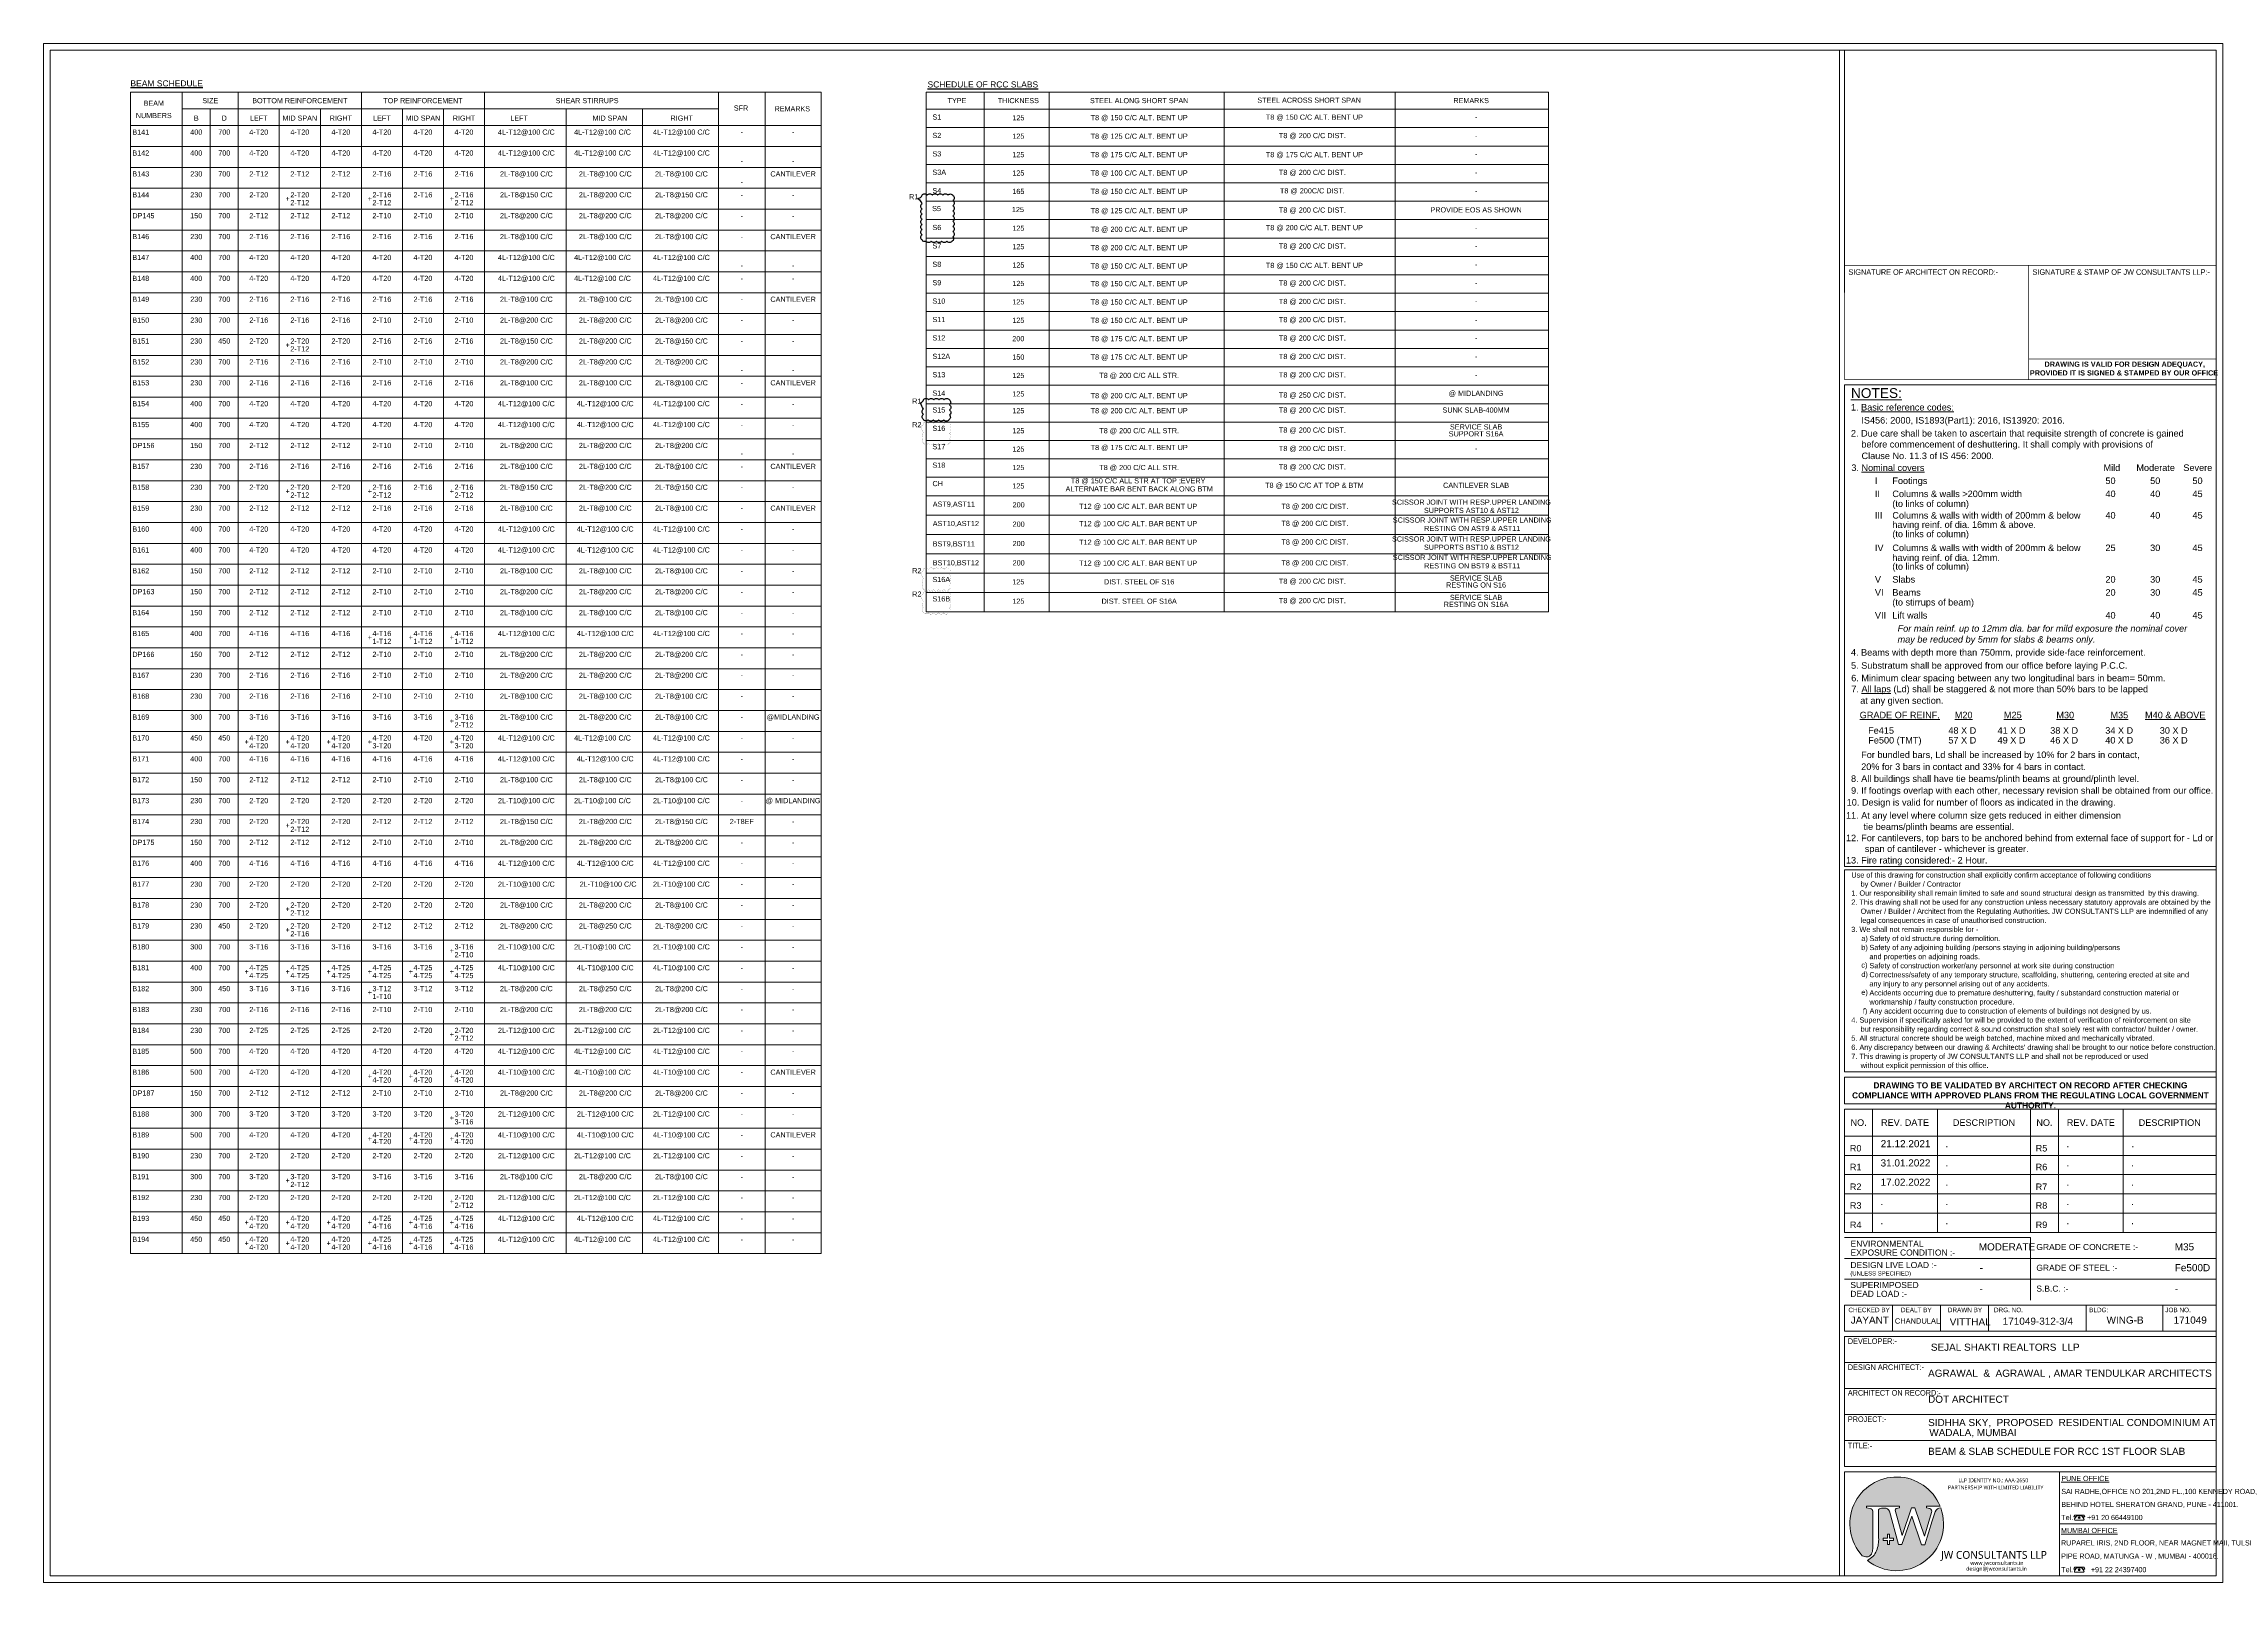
# Model space of a CAD drawing. Header units: metres. Extents: x 1798258 to 2151262, y -74142 to -14742.
# Drawn here: x 1977484 to 2061649, y -74142 to -14742 of the extents above; entities that cross this region are included whole.
import ezdxf
from ezdxf.enums import TextEntityAlignment as Align

# ---------------------------------------------------------------- set-up
doc = ezdxf.new("R2010")
doc.units = ezdxf.units.M
doc.header["$MEASUREMENT"] = 0
for name, color, linetype in [('JW_  BAR', 221, 'Continuous'), ('JW_  SCHEDULE', 7, 'Continuous'), ('JW_  TEMPLATE TEXT', 7, 'Continuous'), ('Schedule Header', 4, 'Continuous'), ('TEXT', 7, 'Continuous')]:
    doc.layers.add(name, color=color, linetype=linetype)
for name, color, linetype, lineweight in [('JW_  LOGO', 7, 'Continuous', 0), ('JW_  TEMPLATE', 7, 'Continuous', 0), ('JW_SCHEDULE LINE', 8, 'Continuous', 20), ('S-LINE-1', 8, 'Continuous', 0), ('S-SCSTXT', 3, 'Continuous', 0)]:
    doc.layers.add(name, color=color, linetype=linetype, lineweight=lineweight)
doc.styles.add('JW_DATA_100', font='swissl.ttf', dxfattribs={"height": 200})
doc.styles.add('MtXpl_Microsoft_Sans', font='')
doc.styles.add('new', font='l_10646.ttf', dxfattribs={"width": 2})
doc.styles.add('new1', font='micross.ttf', dxfattribs={"height": 200})
doc.styles.add('new2', font='micross.ttf', dxfattribs={"height": 2})
doc.styles.add('new3', font='micross.ttf', dxfattribs={"height": 500})
doc.styles.add('new4', font='micross.ttf')
doc.styles.add('new5', font='swissc.ttf', dxfattribs={"height": 9.5})
doc.styles.add('SC-FGT2', font='sanss___.ttf')
doc.styles.add('SC-FTG1', font='sanss___.ttf')
doc.styles.add('SC-SLB2', font='swissl.ttf')
doc.styles.get('MtXpl_Microsoft_Sans').set_extended_font_data('Microsoft Sans Serif', bold=True)

# ---------------------------------------------------------------- blocks, each defined once
blk = doc.blocks.new('TT5')
at = {"layer": 'JW_  TEMPLATE'}
for p, q in [((170477, -208877), (184819, -208877)), ((170477, -210304), (170477, -208877)), ((170477, -208877), (184819, -208877)), ((170477, -227467), (184819, -227467))]:
    blk.add_line(p, q, dxfattribs=at)
for points in [[(170477, -208877), (184819, -208877), (184819, -227467), (170477, -227467)], [(170477, -227593), (184819, -227593), (184819, -235397), (170477, -235397)]]:
    blk.add_lwpolyline(points, close=True, dxfattribs=at)
at = {"layer": 'JW_  TEMPLATE', "ltscale": 0.5}
for s, height, style, p in [('%%UNOTES:', 378.2, 'new3', (170721, -209378)), ('1. %%UBasic reference codes:', 252.14, 'new1', (170721, -209863)), ('IS456: 2000, IS1893(Part1): 2016, IS13920: 2016.', 252.14, 'new1', (171124, -210366)), ('2. Due care shall be taken to ascertain that requisite strength of concrete is gained ', 252.14, 'new1', (170721, -210868)), ('before commencement of deshuttering. It shall comply with provisions of ', 252.14, 'new1', (171124, -211291)), ('3. %%UNominal covers', 252.14, 'new1', (170737, -212196)), ('Clause No. 11.3 of IS 456: 2000.', 252.14, 'new1', (171130, -211738)), ('Mild', 252.1, 'new1', (180469, -212196)), ('Moderate', 252.1, 'new1', (181738, -212196)), ('Severe', 252.1, 'new1', (183551, -212196)), ('I', 252, 'new1', (171647, -212700)), ('Footings', 252.1, 'new1', (172320, -212700)), ('50', 252.1, 'new1', (180544, -212700)), ('50', 252.1, 'new1', (182270, -212700)), ('50', 252.1, 'new1', (183903, -212700)), ('II', 252.1, 'new1', (171647, -213205)), ('Columns & walls >200mm width', 252.14, 'new1', (172320, -213205)), ('Columns & walls with width of 200mm & below', 252.14, 'new1', (172320, -214035)), ('(to links of column)', 252.14, 'new1', (172320, -213583)), ('40', 252.1, 'new1', (180544, -213205)), ('40', 252.1, 'new1', (182270, -213205)), ('45', 252.1, 'new1', (183903, -213205)), ('III', 252.1, 'new1', (171647, -214035)), ('(to links of column)', 252.14, 'new1', (172320, -214752)), ('having reinf. of dia. 16mm & above.', 252.14, 'new1', (172320, -214393)), ('40', 252.1, 'new1', (180544, -214035)), ('40', 252.1, 'new1', (182270, -214035)), ('45', 252.1, 'new1', (183903, -214035)), ('IV', 252.1, 'new1', (171647, -215289)), ('Columns & walls with width of 200mm & below', 252.14, 'new1', (172320, -215289)), ('having reinf. of dia. 12mm.', 252.14, 'new1', (172320, -215667)), ('25', 252.1, 'new1', (180544, -215289)), ('30', 252.1, 'new1', (182270, -215289)), ('45', 252.1, 'new1', (183903, -215289)), ('V', 252, 'new1', (171647, -216507)), ('Slabs', 252.1, 'new1', (172320, -216507)), ('(to links of column)', 252.14, 'new1', (172320, -216006)), ('20', 252.1, 'new1', (180544, -216507)), ('30', 252.1, 'new1', (182270, -216507)), ('45', 252.1, 'new1', (183903, -216507)), ('VI', 252.1, 'new1', (171647, -217011)), ('(to stirrups of beam)', 252.14, 'new1', (172320, -217390)), ('Beams', 252.1, 'new1', (172320, -217011)), ('20', 252.1, 'new1', (180544, -217011)), ('30', 252.1, 'new1', (182270, -217011)), ('45', 252.1, 'new1', (183903, -217011)), ('VII', 252.1, 'new1', (171647, -217894)), ('Lift walls', 252.1, 'new1', (172320, -217894)), ('40', 252.1, 'new1', (180544, -217894)), ('40', 252.1, 'new1', (182270, -217894)), ('45', 252.1, 'new1', (183903, -217894)), ('4. Beams with depth more than 750mm, provide side-face reinforcement. ', 252.14, 'new1', (170721, -219324)), (' 5. Substratum shall be approved from our office before laying P.C.C.', 252.14, 'new1', (170628, -219831)), (' 6. Minimum clear spacing between any two longitudinal bars in beam= 50mm.', 252.14, 'new1', (170635, -220317)), ('7. %%UAll laps%%U (Ld) shall be staggered & not more than 50%%% bars to be lapped ', 252.14, 'new1', (170737, -220737)), ('at any given section.', 252.14, 'new1', (171081, -221185)), ('%%UGRADE OF REINF.', 252.14, 'new1', (171060, -221744)), ('Fe415', 252.1, 'new1', (171385, -222339)), ('48 X D', 252.1, 'new1', (174481, -222339)), ('%%UM20', 252.1, 'new1', (174729, -221744)), ('41 X D', 252.1, 'new1', (176381, -222339)), ('%%UM25', 252.1, 'new1', (176627, -221744)), ('38 X D', 252.1, 'new1', (178413, -222339)), ('%%UM30', 252.1, 'new1', (178650, -221744)), ('34 X D', 252.1, 'new1', (180537, -222339)), ('%%UM35', 252.1, 'new1', (180737, -221744)), ('%%UM40 & ABOVE', 252.14, 'new1', (182073, -221744)), ('30 X D', 252.1, 'new1', (182641, -222339)), ('    For bundled bars, Ld shall be increased by 10%%% for 2 bars in contact, ', 252.14, 'new1', (170726, -223278)), ('Fe500 (TMT)', 252.14, 'new1', (171390, -222717)), ('57 X D', 252.1, 'new1', (174481, -222717)), ('49 X D', 252.1, 'new1', (176381, -222717)), ('46 X D', 252.1, 'new1', (178413, -222717)), ('40 X D', 252.1, 'new1', (180537, -222717)), ('36 X D', 252.1, 'new1', (182641, -222717)), ('    20%%% for 3 bars in contact and 33%%% for 4 bars in contact.', 252.14, 'new1', (170726, -223738)), ('8. All buildings shall have tie beams/plinth beams at ground/plinth level. ', 252.14, 'new1', (170726, -224198)), ('9. If footings overlap with each other, necessary revision shall be obtained from our office.', 252.14, 'new1', (170726, -224658)), ('11. At any level where column size gets reduced in either dimension', 252.14, 'new1', (170530, -225619)), ('10. Design is valid for number of floors as indicated in the drawing.', 252.14, 'new1', (170558, -225112)), ('12. For cantilevers, top bars to be anchored behind from external face of support for - Ld or ', 252.14, 'new1', (170530, -226487)), (' tie beams/plinth beams are essential.', 252.14, 'new1', (171109, -226053)), ('13. Fire rating considered:- 2 Hour.', 252.14, 'new1', (170530, -227349)), ('span of cantilever - whichever is greater.', 252.14, 'new1', (171256, -226905)), ('Use of this drawing for construction shall explicitly confirm acceptance of following conditions ', 201.87, 'new1', (170736, -227892)), ('by Owner / Builder / Contractor', 201.87, 'new1', (171095, -228242)), ('2. This drawing shall not be used for any construction unless necessary statutory approvals are obtained by the', 201.869, 'new1', (170736, -228942)), ('1. Our responsibility shall remain limited to safe and sound structural design as transmitted  by this drawing.', 201.869, 'new1', (170736, -228592)), ('Owner / Builder / Architect from the Regulating Authorities. JW CONSULTANTS LLP are indemnified of any', 201.869, 'new1', (171095, -229292)), ('legal consequences in case of unauthorised construction. ', 201.87, 'new1', (171095, -229642)), ('3. We shall not remain responsible for - ', 201.87, 'new1', (170736, -229992)), ('a)', 201.9, 'new1', (171122, -230342)), ('b)', 201.9, 'new1', (171122, -230692)), ('Safety of old structure during demolition.', 201.87, 'new1', (171435, -230342)), ('Safety of any adjoining building /persons staying in adjoining building/persons ', 201.87, 'new1', (171435, -230692)), ('c)', 201.9, 'new1', (171122, -231369)), ('and properties on adjoining roads.', 201.87, 'new1', (171435, -231042)), ('Safety of construction worker/any personnel at work site during construction', 201.87, 'new1', (171435, -231392)), ('d)', 201.9, 'new1', (171122, -231724)), ('e)', 201.9, 'new1', (171122, -232420)), ('Accidents occurring due to premature deshuttering, faulty / substandard construction material or ', 201.87, 'new1', (171435, -232442)), ('any injury to any personnel arising out of any accidents.', 201.87, 'new1', (171435, -232092)), ('Correctness/safety of any temporary structure, scaffolding, shuttering, centering erected at site and ', 201.869, 'new1', (171435, -231742)), ('f)', 201.9, 'new1', (171182, -233142)), ('workmanship / faulty construction procedure.', 201.87, 'new1', (171435, -232792)), ('Any accident occurring due to construction of elements of buildings not designed by us.', 201.87, 'new1', (171439, -233142)), ('4. Supervision if specifically asked for will be provided to the extent of verification of reinforcement on site ', 201.869, 'new1', (170736, -233492)), ('but responsibility regarding correct & sound construction shall solely rest with contractor/ builder / owner.', 201.869, 'new1', (171095, -233842)), ('5. All structural concrete should be weigh batched, machine mixed and mechanically vibrated.', 201.87, 'new1', (170736, -234192)), ("6. Any discrepancy between our drawing & Architects' drawing shall be brought to our notice before construction.", 201.869, 'new1', (170736, -234542)), ('7. This drawing is property of JW CONSULTANTS LLP and shall not be reproduced or used ', 201.87, 'new1', (170736, -234892)), ('without explicit permission of this office.', 201.87, 'new1', (171095, -235242))]:
    blk.add_text(s, height=height, dxfattribs=dict(at, style=style)).set_placement(p)
at = {"layer": 'JW_  TEMPLATE', "insert": (172522, -218149), "char_height": 252.16, "width": 11226.63, "attachment_point": 1, "style": 'new1'}
blk.add_mtext('{\\fMicrosoft Sans Serif|b0|i1|c0|p34;For main reinf. up to 12mm dia. bar for mild exposure the nominal cover\\Pmay be reduced by 5mm for slabs & beams only.}', dxfattribs=at)
blk = doc.blocks.new('TT30')
at = {"layer": 'JW_  TEMPLATE'}
for p, q in [((170477, -246915), (184819, -246915)), ((170477, -247919), (184819, -247919)), ((170477, -248924), (184819, -248924)), ((170477, -249929), (184819, -249929))]:
    blk.add_line(p, q, dxfattribs=at)
blk.add_lwpolyline([(184819, -245910), (170477, -245910), (170477, -250933), (184819, -250933)], close=True, dxfattribs=at)
at = {"layer": 'JW_  TEMPLATE', "style": 'new5'}
for s, p in [('DEVELOPER:-', (170601, -246197)), ('DESIGN ARCHITECT:-', (170601, -247202)), ('ARCHITECT ON RECORD:-', (170601, -248193)), ('PROJECT:-', (170601, -249209)), ('TITLE:-', (170601, -250231))]:
    blk.add_text(s, height=215, dxfattribs=at).set_placement(p)
blk = doc.blocks.new('TT32')
at = {"layer": 'JW_  TEMPLATE'}
for p, q in [((184819, -245709), (170477, -245709)), ((184819, -245709), (170477, -245709)), ((172329, -245709), (172329, -246714)), ((174182, -245709), (174182, -246714)), ((176034, -245709), (176034, -246714)), ((179796, -246714), (179796, -245709)), ((182754, -246714), (182754, -245709)), ((184819, -245709), (184819, -246714)), ((184819, -246714), (184819, -245709))]:
    blk.add_line(p, q, dxfattribs=at)
blk.add_lwpolyline([(170477, -245709), (184819, -245709), (184819, -246714), (170477, -246714)], close=True, dxfattribs=at)
at = {"layer": 'JW_  TEMPLATE', "style": 'new2'}
for s, p in [('CHECKED BY', (170625, -245977)), ('DEALT BY', (172651, -245977)), ('DRAWN BY', (174462, -245977)), ('DRG. NO.', (176242, -245977)), ('BLDG:', (179918, -245977)), ('JOB NO.', (182854, -245977))]:
    blk.add_text(s, height=175.8, dxfattribs=at).set_placement(p)
blk = doc.blocks.new('TT17')
at = {"layer": 'JW_  TEMPLATE'}
for p, q in [((177648, -243097), (170477, -243097)), ((177648, -245508), (177648, -243097)), ((170477, -243901), (177648, -243901)), ((184819, -243901), (177648, -243901)), ((177648, -244705), (170477, -244705)), ((184819, -244705), (177648, -244705))]:
    blk.add_line(p, q, dxfattribs=at)
at = {"layer": 'JW_  TEMPLATE', "const_width": 1}
blk.add_lwpolyline([(170477, -243097), (184819, -243097), (184819, -245508), (170477, -245508)], close=True, dxfattribs=at)
at = {"layer": 'JW_  TEMPLATE', "style": 'new3'}
for s, height, p in [('ENVIRONMENTAL', 234.3, (170706, -243452)), ('DESIGN LIVE LOAD :-', 234.3, (170699, -244274)), ('EXPOSURE CONDITION :-', 234.3, (170706, -243791)), ('GRADE OF CONCRETE :-', 234.3, (177877, -243577)), ('(UNLESS SPECIFIED)', 164.01, (170699, -244561)), ('SUPERIMPOSED', 234.3, (170699, -245044)), ('GRADE OF STEEL :-', 234.3, (177877, -244380)), ('DEAD LOAD :-', 234.3, (170699, -245386)), ('S.B.C. :-', 234.3, (177877, -245184))]:
    blk.add_text(s, height=height, dxfattribs=at).set_placement(p)
blk = doc.blocks.new('TT46')
at = {"layer": 'JW_  TEMPLATE', "const_width": 25}
blk.add_lwpolyline([(177714, -240485), (170477, -240485), (170477, -241289), (177714, -241289)], close=True, dxfattribs=at)
at = {"layer": 'JW_  TEMPLATE', "style": 'MtXpl_Microsoft_Sans'}
for s, p in [('DRAWING IS VALID FOR DESIGN ADEQUACY,', (171088, -240786)), ('PROVIDED IT IS SIGNED & STAMPED BY OUR OFFICE', (170524, -241123))]:
    blk.add_text(s, height=200, dxfattribs=at).set_placement(p)
blk = doc.blocks.new('TT29')
at = {"layer": 'JW_  TEMPLATE'}
for p, q in [((177648, -235523), (170477, -235523)), ((170477, -235523), (177648, -235523)), ((170477, -235523), (184819, -235523)), ((171560, -235523), (171560, -240284)), ((174058, -235523), (174058, -240284)), ((177648, -235523), (177648, -240284)), ((184819, -235523), (177648, -235523)), ((177648, -235523), (184819, -235523)), ((178731, -235523), (178731, -240284)), ((181229, -235523), (181229, -240284)), ((170477, -236569), (177648, -236569)), ((170477, -237312), (177648, -237312)), ((177648, -236569), (184819, -236569)), ((177648, -237312), (184819, -237312)), ((170477, -238055), (177648, -238055)), ((177648, -238055), (184819, -238055)), ((170477, -238798), (177648, -238798)), ((177648, -238798), (184819, -238798)), ((170477, -239541), (177648, -239541)), ((177648, -239541), (184819, -239541)), ((170477, -240284), (177648, -240284)), ((177648, -240284), (184819, -240284))]:
    blk.add_line(p, q, dxfattribs=at)
blk.add_lwpolyline([(170477, -235523), (184819, -235523), (184819, -240284), (170477, -240284)], close=True, dxfattribs=at)
at = {"layer": 'JW_  TEMPLATE', "style": 'new2'}
for s, height, p in [('NO.', 251.2, (171018, -236046)), ('REV. DATE', 251.2, (172809, -236046)), ('DESCRIPTION', 251.16, (175855, -236046)), ('NO.', 251.2, (178189, -236046)), ('REV. DATE', 251.2, (179980, -236046)), ('DESCRIPTION', 251.16, (183026, -236046))]:
    blk.add_text(s, height=height, dxfattribs=at).set_placement(p, align=Align.MIDDLE)
for s, p in [('R0', (170680, -237162)), ('R5', (177851, -237162)), ('R1', (170680, -237886)), ('R6', (177851, -237886)), ('R2', (170680, -238648)), ('R7', (177851, -238648)), ('R3', (170680, -239372)), ('R4', (170680, -240116)), ('R8', (177851, -239372)), ('R9', (177851, -240116))]:
    blk.add_text(s, height=251.2, dxfattribs=at).set_placement(p)
blk = doc.blocks.new('T43')
for p, q in [((-0.6, 3.2), (-1.5, 2.7)), ((-1.5, -2.5), (-1.5, 2.7)), ((0.6, 2.7), (-1, 1.5)), ((-0.5, 2.2), (-1, 1.5)), ((-1, -1.4), (-1, 1.5)), ((1.4, -2.4), (1.4, 2.5)), ((-0.6, -3.1), (-1.5, -2.5)), ((-1, -1.4), (0.7, -2.7)), ((-0.5, -2), (-1, -1.4))]:
    blk.add_line(p, q)
for radius in [0.53, 0.325]:
    blk.add_circle((0, 0), radius)
for centre, radius, start, end in [((-1, 2.7), 0.668, 311.8812, 51.3763), ((0.9, 2.2), 0.609, 30.4125, 118.1244), ((-1, -2.5), 0.668, 308.6237, 48.1188), ((0.9, -2.1), 0.644, 248.6812, 333.8541)]:
    blk.add_arc(centre, radius, start, end)
blk = doc.blocks.new('T47')
at = {"layer": 'JW_  LOGO'}
h = blk.add_hatch(color=154, dxfattribs=at)
h.set_gradient(color1=(0, 75, 146), color2=(0, 75, 146), tint=1)
h.paths.add_polyline_path([(898890, 127010), (898890, 126942), (898765, 126915, 0.312756), (898725, 126857), (898993, 125876), (899363, 126937), (899490, 126937), (899862, 125856), (900131, 126765, 0.36655), (900058, 126921), (899936, 126942), (899936, 127006), (900454, 127006, 1.19858), (897467, 125103, 0.099755), (897643, 125055, 0.297975), (897817, 125162, -0.000004), (897817, 125162, 0.115402), (897866, 125367), (897866, 126823, 0.369998), (897772, 126920), (897626, 126939), (897626, 127010)])
h.paths.add_polyline_path([(898016, 125295, 0.103322), (898094, 125792), (898094, 126871, -0.209964), (898243, 126934), (898316, 126934, -0.337724), (898510, 126808), (898859, 125530), (898985, 125530), (899365, 126621), (899742, 125524), (899869, 125524), (900152, 126443), (900272, 126789, -0.367521), (900481, 126936, -0.75698), (897661, 124922, 0.186735)])
h.paths.add_polyline_path([(898669, 125690), (898509, 125690), (898509, 125530), (898429, 125530), (898429, 125690), (898269, 125690), (898269, 125770), (898429, 125770), (898429, 125930), (898509, 125930), (898509, 125770), (898669, 125770)], flags=16)
at = {"layer": 'JW_  LOGO', "color": 154}
for p, q in [((898890, 127010), (897626, 127010)), ((897626, 127010), (897626, 126939)), ((897772, 126920), (897626, 126939)), ((897866, 126823), (897866, 125367)), ((898094, 126871), (898094, 125792)), ((898243, 126934), (898316, 126934)), ((898859, 125530), (898510, 126808)), ((898993, 125876), (898725, 126857)), ((898890, 126942), (898765, 126915)), ((898890, 127010), (898890, 126942)), ((899365, 126621), (898985, 125530)), ((899363, 126937), (898993, 125876)), ((899490, 126937), (899363, 126937)), ((899742, 125524), (899365, 126621)), ((899862, 125856), (899490, 126937)), ((899862, 125856), (900131, 126765)), ((900454, 127006), (899936, 127006)), ((899936, 127006), (899936, 126942)), ((899936, 126942), (900058, 126921)), ((900152, 126443), (900272, 126789)), ((898269, 125770), (898429, 125770)), ((898269, 125770), (898269, 125690)), ((898269, 125690), (898429, 125690)), ((898429, 125930), (898429, 125770)), ((898509, 125930), (898429, 125930)), ((898429, 125690), (898429, 125530)), ((898509, 125930), (898509, 125770)), ((898509, 125770), (898669, 125770)), ((898509, 125690), (898669, 125690)), ((898509, 125690), (898509, 125530)), ((898669, 125770), (898669, 125690)), ((899869, 125524), (900152, 126443)), ((898509, 125530), (898429, 125530)), ((898859, 125530), (898985, 125530)), ((899742, 125524), (899869, 125524))]:
    blk.add_line(p, q, dxfattribs=at)
for centre, radius, start, end in [((898787, 126326), 1800, 22.17095, 222.81516), ((898787, 126326), 1800, 231.28034, 19.78034), ((897763, 126816), 104, 352.76677, 85.06807), ((898239, 126733), 201, 88.9943, 136.42457), ((898330, 126743), 191, 19.68453, 94.32867), ((898787, 126857), 61.9, 110.47802, 179.94752), ((900002, 126800), 133, 344.6449, 65.17021), ((900463, 126739), 197, 84.69755, 165.41493), ((896865, 125729), 1231, 339.34059, 2.93642), ((897674, 125517), 463, 243.41863, 266.20547), ((897649, 125241), 186, 268.39536, 334.76436), ((897357, 125567), 713, 295.24605, 337.55554), ((897403, 125370), 464, 333.32516, 359.64961)]:
    blk.add_arc(centre, radius, start, end, dxfattribs=at)
blk = doc.blocks.new('T36')
at = {"layer": 'JW_  LOGO', "xscale": 1.004618835559085, "yscale": 1.004618835559085, "zscale": 1.004618835559085}
blk.add_blockref('T47', (-730452, -380053), dxfattribs=at)
at = {"layer": 'JW_  LOGO', "ltscale": 0.5, "style": 'new'}
for s, p in [('LLP IDENTITY NO.: AAA-2650 ', (174870, -251538)), ('PARTNERSHIP WITH LIMITED LIABILITY', (174466, -251814))]:
    blk.add_text(s, height=150.69, dxfattribs=at).set_placement(p)
at = {"layer": 'JW_  LOGO', "color": 154, "ltscale": 0.5, "style": 'new'}
blk.add_text('JW CONSULTANTS LLP', height=301.39, dxfattribs=at).set_placement((174198, -254493))
at = {"layer": 'JW_  LOGO', "color": 253, "ltscale": 0.5, "style": 'new'}
for s, p in [('design@jwconsultants.in', (175170, -254952)), ('www.jwconsultants.in', (175326, -254727))]:
    blk.add_text(s, height=150.69, dxfattribs=at).set_placement(p)
blk = doc.blocks.new('TT43')
for p, q in [((-0.6, 3.2), (-1.5, 2.7)), ((-1.5, -2.5), (-1.5, 2.7)), ((0.6, 2.7), (-1, 1.5)), ((-0.5, 2.2), (-1, 1.5)), ((-1, -1.4), (-1, 1.5)), ((1.4, -2.4), (1.4, 2.5)), ((-0.6, -3.1), (-1.5, -2.5)), ((-1, -1.4), (0.7, -2.7)), ((-0.5, -2), (-1, -1.4))]:
    blk.add_line(p, q)
for radius in [0.53, 0.325]:
    blk.add_circle((0, 0), radius)
for centre, radius, start, end in [((-1, 2.7), 0.668, 311.8812, 51.3763), ((0.9, 2.2), 0.609, 30.4125, 118.1244), ((-1, -2.5), 0.668, 308.6237, 48.1188), ((0.9, -2.1), 0.644, 248.6812, 333.8541)]:
    blk.add_arc(centre, radius, start, end)
blk = doc.blocks.new('TT4')
at = {"layer": 'JW_  TEMPLATE'}
for p, q in [((181659, -107456), (181659, -111475)), ((181659, -109465), (187703, -109465)), ((181659, -109465), (187703, -109465))]:
    blk.add_line(p, q, dxfattribs=at)
blk.add_lwpolyline([(187703, -107456), (173361, -107456), (173361, -111475), (187703, -111475)], close=True, dxfattribs=at)
at = {"layer": 'JW_  LOGO'}
blk.add_blockref('T36', (2884, 143678), dxfattribs=at)
at = {"layer": 'JW_  TEMPLATE', "rotation": 270}
for name, p, xscale, yscale, zscale in [('T43', (182413, -109227), 67.75417157277114, 67.75417157277114, 67.75417157277114), ('TT43', (182412, -111236), 67.76836534885024, 67.76836534885024, 67.76836534885024)]:
    blk.add_blockref(name, p, dxfattribs=dict(at, xscale=xscale, yscale=yscale, zscale=zscale))
at = {"layer": 'JW_  TEMPLATE', "style": 'new5'}
for s, p in [('%%UPUNE OFFICE', (181725, -107813)), ('SAI RADHE,OFFICE NO 201,2ND FL.,100 KENNEDY ROAD,  ', (181725, -108315)), ('Tel.', (181725, -109320)), ('BEHIND HOTEL SHERATON GRAND, PUNE - 411001.', (181725, -108817)), ('+91 20 66449100', (182721, -109320)), ('%%UMUMBAI OFFICE', (181715, -109822)), ('RUPAREL IRIS, 2ND FLOOR, NEAR MAGNET MAII, TULSI ', (181715, -110300)), ('PIPE ROAD, MATUNGA - W , MUMBAI - 400016.', (181719, -110811)), ('Tel.         +91 22 24397400', (181723, -111333))]:
    blk.add_text(s, height=200, dxfattribs=at).set_placement(p)
blk = doc.blocks.new('TT1')
at = {"const_width": 25}
for points in [[(201, 0), (7306, 0), (7306, -4420), (201, -4420)], [(7306, 0), (14543, 0), (14543, -4420), (7306, -4420)]]:
    blk.add_lwpolyline(points, close=True, dxfattribs=at)
blk.add_lwpolyline([(201, -31341), (14543, -31341), (14543, -32368), (201, -32368)], close=True)
at = {"layer": 'JW_  TEMPLATE'}
blk.add_line((0, 0), (0, -50592), dxfattribs=at)
for name, p in [('TT46', (-163171, 236869)), ('TT5', (-170276, 204257)), ('TT29', (-170276, 202953)), ('TT17', (-170276, 205565)), ('TT32', (-170276, 205565)), ('TT30', (-170276, 204561)), ('TT4', (-173160, 60883))]:
    blk.add_blockref(name, p, dxfattribs=at)
at = {"layer": 'JW_  TEMPLATE', "style": 'new5'}
for s, p in [('SIGNATURE OF ARCHITECT ON RECORD:-', (349, -368)), ('SIGNATURE & STAMP OF JW CONSULTANTS LLP:-', (7454, -368))]:
    blk.add_text(s, height=215, dxfattribs=at).set_placement(p)
at = {"layer": 'JW_  TEMPLATE', "insert": (7372, -31539), "char_height": 231, "width": 14214.03, "attachment_point": 2, "line_spacing_factor": 1.010232, "style": 'new4'}
blk.add_mtext('{\\fMicrosoft Sans Serif|b1|i0|c0|p34;DRAWING TO BE VALIDATED BY ARCHITECT ON RECORD AFTER CHECKING COMPLIANCE WITH APPROVED PLANS FROM THE REGULATING LOCAL GOVERNMENT AUTHORITY.}', dxfattribs=at)
blk = doc.blocks.new('TT24')
at = {"layer": 'JW_  TEMPLATE'}
for p, q in [((170276, -306949), (170276, -298641)), ((170477, -308003), (170477, -298641))]:
    blk.add_line(p, q, dxfattribs=at)
blk.add_blockref('TT1', (170276, -306949))

msp = doc.modelspace()

# ---------------------------------------------------------------- linework, layer by layer
at = {"layer": 'JW_  BAR'}
for points in [[(2011388.5, -20589.8, -0.5205671), (2011588.5, -20589.8, -0.5205671), (2011788.5, -20589.8, -0.5205671), (2011988.5, -20589.8, -0.5205671), (2012188.5, -20589.8, -0.5205671), (2012388.5, -20589.8, -0.5205671), (2012577, -20601.3, -0.5205671), (2012577, -20801.3, -0.5205671), (2012577, -21001.3, -0.5205671), (2012577, -21201.3, -0.5205671), (2012577, -21401.3, -0.5205671), (2012577, -21601.3, -0.5205671), (2012577, -21801.3, -0.5205671), (2012577, -22001.3, -0.5205671), (2012577, -22201.3, -0.5205671), (2012543.4, -22367.7, -0.5205671), (2012343.4, -22367.7, -0.5205671), (2012143.4, -22367.7, -0.5205671), (2011943.4, -22367.7, -0.5205671), (2011743.4, -22367.7, -0.5205671), (2011543.4, -22367.7, -0.5205671), (2011388.5, -22322.7, -0.5205671), (2011388.5, -22122.7, -0.5205671), (2011388.5, -21922.7, -0.5205671), (2011388.5, -21722.7, -0.5205671), (2011388.5, -21522.7, -0.5205671), (2011388.5, -21322.7, -0.5205671), (2011388.5, -21122.7, -0.5205671), (2011388.5, -20922.7, 0.2094218), (2011207.2, -20718.7, 0.3584685)], [(2011439.7, -28487.5, -0.5205671), (2011639.7, -28487.5, -0.5205671), (2011839.7, -28487.5, -0.5205671), (2012039.7, -28487.5, -0.5205671), (2012239.7, -28487.5, -0.5205671), (2012439.7, -28487.5, -0.5205671), (2012443.3, -28684, -0.5205671), (2012443.3, -28884, -0.5205671), (2012443.3, -29084, -0.5205671), (2012424.6, -29265.3, -0.5205671), (2012224.6, -29265.3, -0.5205671), (2012024.6, -29265.3, -0.5205671), (2011824.6, -29265.3, -0.5205671), (2011624.6, -29265.3, -0.5205671), (2011439.7, -29250.2, -0.5205671), (2011439.7, -29050.2, -0.5205671), (2011439.7, -28850.2, -0.0440134), (2011329, -28608.3, 0.2917334)]]:
    msp.add_lwpolyline(points, format="xyb", close=True, dxfattribs=at)
at = {"layer": 'JW_  BAR', "color": 6, "const_width": 5}
for points in [[(2011439.7, -29396.7, -0.5205671), (2011639.7, -29396.7, -0.5205671), (2011839.7, -29396.7, -0.5205671), (2012039.7, -29396.7, -0.5205671), (2012239.7, -29396.7, -0.5205671), (2012439.7, -29396.7, -0.5205671), (2012443.3, -29593.2, -0.5205671), (2012443.3, -29793.2, -0.5205671), (2012443.3, -29993.2, -0.5205671), (2012424.6, -30174.5, -0.5205671), (2012224.6, -30174.5, -0.5205671), (2012024.6, -30174.5, -0.5205671), (2011824.6, -30174.5, -0.5205671), (2011624.6, -30174.5, -0.5205671), (2011439.7, -30159.4, -0.5205671), (2011439.7, -29959.4, -0.5205671), (2011439.7, -29759.4, -0.0440134), (2011329, -29517.5, 0.2917334)], [(2011439.7, -35031.9, -0.5205671), (2011639.7, -35031.9, -0.5205671), (2011839.7, -35031.9, -0.5205671), (2012039.7, -35031.9, -0.5205671), (2012239.7, -35031.9, -0.5205671), (2012439.7, -35031.9, -0.5205671), (2012443.3, -35228.3, -0.5205671), (2012443.3, -35428.3, -0.5205671), (2012443.3, -35628.3, -0.5205671), (2012424.6, -35809.7, -0.5205671), (2012224.6, -35809.7, -0.5205671), (2012024.6, -35809.7, -0.5205671), (2011824.6, -35809.7, -0.5205671), (2011624.6, -35809.7, -0.5205671), (2011439.7, -35794.6, -0.5205671), (2011439.7, -35594.6, -0.5205671), (2011439.7, -35394.6, -0.0440134), (2011329, -35152.6, 0.2917334)], [(2011439.7, -35937.2, -0.5205671), (2011639.7, -35937.2, -0.5205671), (2011839.7, -35937.2, -0.5205671), (2012039.7, -35937.2, -0.5205671), (2012239.7, -35937.2, -0.5205671), (2012439.7, -35937.2, -0.5205671), (2012443.3, -36133.7, -0.5205671), (2012443.3, -36333.7, -0.5205671), (2012443.3, -36533.7, -0.5205671), (2012424.6, -36715, -0.5205671), (2012224.6, -36715, -0.5205671), (2012024.6, -36715, -0.5205671), (2011824.6, -36715, -0.5205671), (2011624.6, -36715, -0.5205671), (2011439.7, -36699.9, -0.5205671), (2011439.7, -36499.9, -0.5205671), (2011439.7, -36299.9, -0.0440134), (2011329, -36058, 0.2917334)]]:
    msp.add_lwpolyline(points, format="xyb", close=True, dxfattribs=at)
at = {"layer": 'JW_  TEMPLATE'}
for points in [[(1977484.2, -14742.3), (1977484.2, -74142.3), (2061584.2, -74142.3), (2061584.2, -14742.3)], [(1977734.2, -14992.3), (1977734.2, -73892.3), (2061334.2, -73892.3), (2061334.2, -14992.3)]]:
    msp.add_lwpolyline(points, close=True, dxfattribs=at)
at = {"layer": 'JW_SCHEDULE LINE'}
for p, q in [((1980836.2, -16610.7), (2007490.3, -16610.7)), ((1980836.2, -16610.7), (1980836.2, -61452.3)), ((1982836.2, -16610.7), (1982836.2, -61452.3)), ((1984996.2, -16610.7), (1984996.2, -61452.3)), ((1989748.2, -16610.7), (1989748.2, -61452.3)), ((1994500.2, -16610.7), (1994500.2, -61452.3)), ((2003530.3, -16610.7), (2003530.3, -61452.3)), ((2005330.3, -16610.7), (2005330.3, -61452.3)), ((2007490.3, -16610.7), (2007490.3, -61452.3)), ((1982836.2, -17258.7), (2003530.3, -17258.7)), ((1983916.2, -17258.7), (1983916.2, -61452.3)), ((1986580.2, -17258.7), (1986580.2, -61452.3)), ((1988164.2, -17258.7), (1988164.2, -61452.3)), ((1991332.2, -17258.7), (1991332.2, -61452.3)), ((1992916.2, -17258.7), (1992916.2, -61452.3)), ((1997654.2, -17258.7), (1997654.2, -61452.3)), ((2000592.3, -17258.7), (2000592.3, -61452.3)), ((1980836.2, -17906.7), (2007490.3, -17906.7)), ((1980836.2, -18713.1), (2007490.3, -18713.1)), ((1980836.2, -19519.5), (2007490.3, -19519.5)), ((1980836.2, -20325.9), (2007490.3, -20325.9)), ((1980836.2, -21132.3), (2007490.3, -21132.3)), ((1980836.2, -21938.7), (2007490.3, -21938.7)), ((1980836.2, -22745.1), (2007490.3, -22745.1)), ((1980836.2, -23551.5), (2007490.3, -23551.5)), ((1980836.2, -24357.9), (2007490.3, -24357.9)), ((1980836.2, -25164.3), (2007490.3, -25164.3)), ((1980836.2, -25970.7), (2007490.3, -25970.7)), ((1980836.2, -26777.1), (2007490.3, -26777.1)), ((1980836.2, -27583.5), (2007490.3, -27583.5)), ((1980836.2, -28389.9), (2007490.3, -28389.9)), ((1980836.2, -29196.3), (2007490.3, -29196.3)), ((1980836.2, -30002.7), (2007490.3, -30002.7)), ((1980836.2, -30809.1), (2007490.3, -30809.1)), ((1980836.2, -31615.5), (2007490.3, -31615.5)), ((1980836.2, -32421.9), (2007490.3, -32421.9)), ((1980836.2, -33228.3), (2007490.3, -33228.3)), ((1980836.2, -34034.7), (2007490.3, -34034.7)), ((1980836.2, -34841.1), (2007490.3, -34841.1)), ((1980836.2, -35647.5), (2007490.3, -35647.5)), ((1980836.2, -36453.9), (2007490.3, -36453.9)), ((1980836.2, -37260.3), (2007490.3, -37260.3)), ((1980836.2, -38066.7), (2007490.3, -38066.7)), ((1980836.2, -38873.1), (2007490.3, -38873.1)), ((1980836.2, -39679.5), (2007490.3, -39679.5)), ((1980836.2, -40485.9), (2007490.3, -40485.9)), ((1980836.2, -41292.3), (2007490.3, -41292.3)), ((1980836.2, -42098.7), (2007490.3, -42098.7)), ((1980836.2, -42905.1), (2007490.3, -42905.1)), ((1980836.2, -43711.5), (2007490.3, -43711.5)), ((1980836.2, -44517.9), (2007490.3, -44517.9)), ((1980836.2, -45324.3), (2007490.3, -45324.3)), ((1980836.2, -46130.7), (2007490.3, -46130.7)), ((1980836.2, -46937.1), (2007490.3, -46937.1)), ((1980836.2, -47743.5), (2007490.3, -47743.5)), ((1980836.2, -48549.9), (2007490.3, -48549.9)), ((1980836.2, -49356.3), (2007490.3, -49356.3)), ((1980836.2, -50162.7), (2007490.3, -50162.7)), ((1980836.2, -50969.1), (2007490.3, -50969.1)), ((1980836.2, -51775.5), (2007490.3, -51775.5)), ((1980836.2, -52581.9), (2007490.3, -52581.9)), ((1980836.2, -53388.3), (2007490.3, -53388.3)), ((1980836.2, -54194.7), (2007490.3, -54194.7)), ((1980836.2, -55001.1), (2007490.3, -55001.1)), ((1980836.2, -55807.5), (2007490.3, -55807.5)), ((1980836.2, -56613.9), (2007490.3, -56613.9)), ((1980836.2, -57420.3), (2007490.3, -57420.3)), ((1980836.2, -58226.7), (2007490.3, -58226.7)), ((1980836.2, -59033.1), (2007490.3, -59033.1)), ((1980836.2, -59839.5), (2007490.3, -59839.5)), ((1980836.2, -60645.9), (2007490.3, -60645.9)), ((1980836.2, -61452.3), (2007490.3, -61452.3))]:
    msp.add_line(p, q, dxfattribs=at)
at = {"layer": 'S-LINE-1'}
for p, q in [((2011550.8, -16610.7), (2035560.2, -16610.7)), ((2011550.8, -16610.7), (2011550.8, -36682.5)), ((2013788.1, -16610.7), (2013788.1, -36682.5)), ((2016287.7, -16610.7), (2016287.7, -36682.5)), ((2023050.6, -16610.7), (2023050.6, -36682.5)), ((2029641.5, -16610.7), (2029641.5, -36682.5)), ((2035560.2, -16610.7), (2035560.2, -36682.5)), ((2011550.8, -17273.9), (2035560.2, -17273.9)), ((2011550.8, -17984.4), (2035560.2, -17984.4)), ((2011550.8, -18694.9), (2035560.2, -18694.9)), ((2011550.8, -19405.5), (2035560.2, -19405.5)), ((2011550.8, -20116), (2035560.2, -20116)), ((2011550.8, -20826.5), (2035560.2, -20826.5)), ((2011550.8, -21537.1), (2035560.2, -21537.1)), ((2011550.8, -22247.6), (2035560.2, -22247.6)), ((2011550.8, -22958.1), (2035560.2, -22958.1)), ((2011550.8, -22958.1), (2035560.2, -22958.1)), ((2011550.8, -23668.6), (2035560.2, -23668.6)), ((2011550.8, -24379.2), (2035560.2, -24379.2)), ((2011550.8, -24379.2), (2035560.2, -24379.2)), ((2011550.8, -25089.7), (2035560.2, -25089.7)), ((2011550.8, -25800.2), (2035560.2, -25800.2)), ((2011550.8, -26510.7), (2035560.2, -26510.7)), ((2011550.8, -27221.3), (2035560.2, -27221.3)), ((2011550.8, -27221.3), (2035560.2, -27221.3)), ((2011550.8, -27931.8), (2035560.2, -27931.8)), ((2011550.8, -28642.3), (2035560.2, -28642.3)), ((2011550.8, -29352.8), (2035560.2, -29352.8)), ((2011550.8, -30063.4), (2035560.2, -30063.4)), ((2011550.8, -30063.4), (2035560.2, -30063.4)), ((2011550.8, -30773.9), (2035560.2, -30773.9)), ((2011550.8, -31484.4), (2035560.2, -31484.4)), ((2011550.8, -31484.4), (2035560.2, -31484.4)), ((2011550.8, -32194.9), (2035560.2, -32194.9)), ((2011550.8, -32194.9), (2035560.2, -32194.9)), ((2011550.8, -32942.9), (2035560.2, -32942.9)), ((2011550.8, -32942.9), (2035560.2, -32942.9)), ((2011550.8, -33690.8), (2035560.2, -33690.8)), ((2011550.8, -34438.7), (2035560.2, -34438.7)), ((2011550.8, -35186.6), (2035560.2, -35186.6)), ((2011550.8, -35934.6), (2035560.2, -35934.6)), ((2011550.8, -36682.5), (2035560.2, -36682.5))]:
    msp.add_line(p, q, dxfattribs=at)

# ---------------------------------------------------------------- block references
at = {"layer": 'JW_  TEMPLATE'}
msp.add_blockref('TT24', (1876514.9, 283649), dxfattribs=at)

# ---------------------------------------------------------------- texts
at = {"layer": 'JW_  BAR', "style": 'SC-SLB2'}
for p in [(2010885.3, -20753.3), (2011007.1, -28643)]:
    msp.add_text('R1', height=200, dxfattribs=at).set_placement(p)
at = {"layer": 'JW_  BAR', "color": 6, "style": 'SC-SLB2'}
for p in [(2011007.1, -29552.1), (2011007.1, -35187.3), (2011007.1, -36092.6)]:
    msp.add_text('R2', height=200, dxfattribs=at).set_placement(p)
at = {"layer": 'JW_  SCHEDULE', "style": 'SC-FGT2'}
for s, p in [('B141', (1980908.2, -18158.7)), ('B142', (1980908.2, -18965.1)), ('B143', (1980908.2, -19771.5)), ('B144', (1980908.2, -20577.9)), ('DP145', (1980908.2, -21384.3)), ('B146', (1980908.2, -22190.7)), ('B147', (1980908.2, -22997.1)), ('B148', (1980908.2, -23803.5)), ('B149', (1980908.2, -24609.9)), ('B150', (1980908.2, -25416.3)), ('B151', (1980908.2, -26222.7)), ('B152', (1980908.2, -27029.1)), ('B153', (1980908.2, -27835.5)), ('B154', (1980908.2, -28641.9)), ('B155', (1980908.2, -29448.3)), ('DP156', (1980908.2, -30254.7)), ('B157', (1980908.2, -31061.1)), ('B158', (1980908.2, -31867.5)), ('B159', (1980908.2, -32673.9)), ('B160', (1980908.2, -33480.3)), ('B161', (1980908.2, -34286.7)), ('B162', (1980908.2, -35093.1)), ('DP163', (1980908.2, -35899.5)), ('B164', (1980908.2, -36705.9)), ('B165', (1980908.2, -37512.3)), ('DP166', (1980908.2, -38318.7)), ('B167', (1980908.2, -39125.1)), ('B168', (1980908.2, -39931.5)), ('B169', (1980908.2, -40737.9)), ('B170', (1980908.2, -41544.3)), ('B171', (1980908.2, -42350.7)), ('B172', (1980908.2, -43157.1)), ('B173', (1980908.2, -43963.5)), ('B174', (1980908.2, -44769.9)), ('DP175', (1980908.2, -45576.3)), ('B176', (1980908.2, -46382.7)), ('B177', (1980908.2, -47189.1)), ('B178', (1980908.2, -47995.5)), ('B179', (1980908.2, -48801.9)), ('B180', (1980908.2, -49608.3)), ('B181', (1980908.2, -50414.7)), ('B182', (1980908.2, -51221.1)), ('B183', (1980908.2, -52027.5)), ('B184', (1980908.2, -52833.9)), ('B185', (1980908.2, -53640.3)), ('B186', (1980908.2, -54446.7)), ('DP187', (1980908.2, -55253.1)), ('B188', (1980908.2, -56059.5)), ('B189', (1980908.2, -56865.9)), ('B190', (1980908.2, -57672.3)), ('B191', (1980908.2, -58478.7)), ('B192', (1980908.2, -59285.1)), ('B193', (1980908.2, -60091.5)), ('B194', (1980908.2, -60897.9))]:
    msp.add_text(s, height=200, dxfattribs=at).set_placement(p, align=Align.MIDDLE_LEFT)
for s, p in [('400', (1983376.2, -18158.7)), ('700', (1984456.2, -18158.7)), ('4-T20', (1985788.2, -18158.7)), ('4-T20', (1987372.2, -18158.7)), ('4-T20', (1988956.2, -18158.7)), ('4-T20', (1990540.2, -18158.7)), ('4-T20', (1992124.2, -18158.7)), ('4-T20', (1993708.2, -18158.7)), (' 4L-T12@100 C/C', (1996077.2, -18158.7)), (' 4L-T12@100 C/C', (1999015.2, -18158.7)), (' 4L-T12@100 C/C', (2002061.3, -18158.7)), ('-', (2004430.3, -18158.7)), ('-', (2006410.3, -18158.7)), ('400', (1983376.2, -18965.1)), ('700', (1984456.2, -18965.1)), ('4-T20', (1985788.2, -18965.1)), ('4-T20', (1987372.2, -18965.1)), ('4-T20', (1988956.2, -18965.1)), ('4-T20', (1990540.2, -18965.1)), ('4-T20', (1992124.2, -18965.1)), ('4-T20', (1993708.2, -18965.1)), (' 4L-T12@100 C/C', (1996077.2, -18965.1)), (' 4L-T12@100 C/C', (1999015.2, -18965.1)), (' 4L-T12@100 C/C', (2002061.3, -18965.1)), ('-', (2004430.3, -19267.5)), ('-', (2006410.3, -19267.5)), ('230', (1983376.2, -19771.5)), ('700', (1984456.2, -19771.5)), ('2-T12', (1985788.2, -19771.5)), ('2-T12', (1987372.2, -19771.5)), ('2-T12', (1988956.2, -19771.5)), ('2-T16', (1990540.2, -19771.5)), ('2-T16', (1992124.2, -19771.5)), ('2-T16', (1993708.2, -19771.5)), (' 2L-T8@100 C/C', (1996077.2, -19771.5)), (' 2L-T8@100 C/C', (1999123.2, -19771.5)), (' 2L-T8@100 C/C', (2002061.3, -19771.5)), ('-', (2004430.3, -20073.9)), ('CANTILEVER', (2006410.3, -19771.5)), ('230', (1983376.2, -20577.9)), ('700', (1984456.2, -20577.9)), ('2-T20', (1985788.2, -20577.9)), ('+', (1986904.2, -20729.1)), ('2-T20', (1987372.2, -20577.9)), ('2-T12', (1987372.2, -20880.3)), ('2-T20', (1988956.2, -20577.9)), ('+', (1990072.2, -20729.1)), ('2-T16', (1990540.2, -20577.9)), ('2-T12', (1990540.2, -20880.3)), ('2-T16', (1992124.2, -20577.9)), ('+', (1993240.2, -20729.1)), ('2-T16', (1993708.2, -20577.9)), ('2-T12', (1993708.2, -20880.3)), (' 2L-T8@150 C/C', (1996077.2, -20577.9)), (' 2L-T8@200 C/C', (1999123.2, -20577.9)), (' 2L-T8@150 C/C', (2002061.3, -20577.9)), ('-', (2004430.3, -20577.9)), ('-', (2006410.3, -20577.9)), ('150', (1983376.2, -21384.3)), ('700', (1984456.2, -21384.3)), ('2-T12', (1985788.2, -21384.3)), ('2-T12', (1987372.2, -21384.3)), ('2-T12', (1988956.2, -21384.3)), ('2-T10', (1990540.2, -21384.3)), ('2-T10', (1992124.2, -21384.3)), ('2-T10', (1993708.2, -21384.3)), (' 2L-T8@200 C/C', (1996077.2, -21384.3)), (' 2L-T8@200 C/C', (1999123.2, -21384.3)), (' 2L-T8@200 C/C', (2002061.3, -21384.3)), ('-', (2004430.3, -21384.3)), ('-', (2006410.3, -21384.3)), ('230', (1983376.2, -22190.7)), ('700', (1984456.2, -22190.7)), ('2-T16', (1985788.2, -22190.7)), ('2-T16', (1987372.2, -22190.7)), ('2-T16', (1988956.2, -22190.7)), ('2-T16', (1990540.2, -22190.7)), ('2-T16', (1992124.2, -22190.7)), ('2-T16', (1993708.2, -22190.7)), (' 2L-T8@100 C/C', (1996077.2, -22190.7)), (' 2L-T8@100 C/C', (1999123.2, -22190.7)), (' 2L-T8@100 C/C', (2002061.3, -22190.7)), ('-', (2004430.3, -22190.7)), ('CANTILEVER', (2006410.3, -22190.7)), ('400', (1983376.2, -22997.1)), ('700', (1984456.2, -22997.1)), ('4-T20', (1985788.2, -22997.1)), ('4-T20', (1987372.2, -22997.1)), ('4-T20', (1988956.2, -22997.1)), ('4-T20', (1990540.2, -22997.1)), ('4-T20', (1992124.2, -22997.1)), ('4-T20', (1993708.2, -22997.1)), (' 4L-T12@100 C/C', (1996077.2, -22997.1)), (' 4L-T12@100 C/C', (1999015.2, -22997.1)), (' 4L-T12@100 C/C', (2002061.3, -22997.1)), ('-', (2004430.3, -23299.5)), ('-', (2006410.3, -23299.5)), ('400', (1983376.2, -23803.5)), ('700', (1984456.2, -23803.5)), ('4-T20', (1985788.2, -23803.5)), ('4-T20', (1987372.2, -23803.5)), ('4-T20', (1988956.2, -23803.5)), ('4-T20', (1990540.2, -23803.5)), ('4-T20', (1992124.2, -23803.5)), ('4-T20', (1993708.2, -23803.5)), (' 4L-T12@100 C/C', (1996077.2, -23803.5)), (' 4L-T12@100 C/C', (1999015.2, -23803.5)), (' 4L-T12@100 C/C', (2002061.3, -23803.5)), ('-', (2004430.3, -23803.5)), ('-', (2006410.3, -23803.5)), ('230', (1983376.2, -24609.9)), ('700', (1984456.2, -24609.9)), ('2-T16', (1985788.2, -24609.9)), ('2-T16', (1987372.2, -24609.9)), ('2-T16', (1988956.2, -24609.9)), ('2-T16', (1990540.2, -24609.9)), ('2-T16', (1992124.2, -24609.9)), ('2-T16', (1993708.2, -24609.9)), (' 2L-T8@100 C/C', (1996077.2, -24609.9)), (' 2L-T8@100 C/C', (1999123.2, -24609.9)), (' 2L-T8@100 C/C', (2002061.3, -24609.9)), ('-', (2004430.3, -24609.9)), ('CANTILEVER', (2006410.3, -24609.9)), ('230', (1983376.2, -25416.3)), ('700', (1984456.2, -25416.3)), ('2-T16', (1985788.2, -25416.3)), ('2-T16', (1987372.2, -25416.3)), ('2-T16', (1988956.2, -25416.3)), ('2-T10', (1990540.2, -25416.3)), ('2-T10', (1992124.2, -25416.3)), ('2-T10', (1993708.2, -25416.3)), (' 2L-T8@200 C/C', (1996077.2, -25416.3)), (' 2L-T8@200 C/C', (1999123.2, -25416.3)), (' 2L-T8@200 C/C', (2002061.3, -25416.3)), ('-', (2004430.3, -25416.3)), ('-', (2006410.3, -25416.3)), ('230', (1983376.2, -26222.7)), ('230', (1983376.2, -27029.1)), ('450', (1984456.2, -26222.7)), ('700', (1984456.2, -27029.1)), ('2-T20', (1985788.2, -26222.7)), ('2-T16', (1985788.2, -27029.1)), ('+', (1986904.2, -26373.9)), ('2-T20', (1987372.2, -26222.7)), ('2-T12', (1987372.2, -26525.1)), ('2-T16', (1987372.2, -27029.1)), ('2-T20', (1988956.2, -26222.7)), ('2-T16', (1988956.2, -27029.1)), ('2-T16', (1990540.2, -26222.7)), ('2-T10', (1990540.2, -27029.1)), ('2-T16', (1992124.2, -26222.7)), ('2-T10', (1992124.2, -27029.1)), ('2-T16', (1993708.2, -26222.7)), ('2-T10', (1993708.2, -27029.1)), (' 2L-T8@150 C/C', (1996077.2, -26222.7)), (' 2L-T8@200 C/C', (1996077.2, -27029.1)), (' 2L-T8@200 C/C', (1999123.2, -26222.7)), (' 2L-T8@200 C/C', (1999123.2, -27029.1)), (' 2L-T8@150 C/C', (2002061.3, -26222.7)), (' 2L-T8@200 C/C', (2002061.3, -27029.1)), ('-', (2004430.3, -26222.7)), ('-', (2006410.3, -26222.7)), ('230', (1983376.2, -27835.5)), ('700', (1984456.2, -27835.5)), ('2-T16', (1985788.2, -27835.5)), ('2-T16', (1987372.2, -27835.5)), ('2-T16', (1988956.2, -27835.5)), ('2-T16', (1990540.2, -27835.5)), ('2-T16', (1992124.2, -27835.5)), ('2-T16', (1993708.2, -27835.5)), (' 2L-T8@100 C/C', (1996077.2, -27835.5)), (' 2L-T8@100 C/C', (1999123.2, -27835.5)), (' 2L-T8@100 C/C', (2002061.3, -27835.5)), ('-', (2004430.3, -27331.5)), ('CANTILEVER', (2006410.3, -27835.5)), ('-', (2006410.3, -27331.5)), ('400', (1983376.2, -28641.9)), ('700', (1984456.2, -28641.9)), ('4-T20', (1985788.2, -28641.9)), ('4-T20', (1987372.2, -28641.9)), ('4-T20', (1988956.2, -28641.9)), ('4-T20', (1990540.2, -28641.9)), ('4-T20', (1992124.2, -28641.9)), ('4-T20', (1993708.2, -28641.9)), (' 4L-T12@100 C/C', (1996077.2, -28641.9)), (' 4L-T12@100 C/C', (1999121.1, -28641.9)), (' 4L-T12@100 C/C', (2002061.3, -28641.9)), ('-', (2004430.3, -27835.5)), ('400', (1983376.2, -29448.3)), ('700', (1984456.2, -29448.3)), ('4-T20', (1985788.2, -29448.3)), ('4-T20', (1987372.2, -29448.3)), ('4-T20', (1988956.2, -29448.3)), ('4-T20', (1990540.2, -29448.3)), ('4-T20', (1992124.2, -29448.3)), ('4-T20', (1993708.2, -29448.3)), (' 4L-T12@100 C/C', (1996077.2, -29448.3)), (' 4L-T12@100 C/C', (1999121.1, -29448.3)), (' 4L-T12@100 C/C', (2002061.3, -29448.3)), ('-', (2004430.3, -28641.9)), ('-', (2006410.3, -28641.9)), ('150', (1983376.2, -30254.7)), ('700', (1984456.2, -30254.7)), ('2-T12', (1985788.2, -30254.7)), ('2-T12', (1987372.2, -30254.7)), ('2-T12', (1988956.2, -30254.7)), ('2-T10', (1990540.2, -30254.7)), ('2-T10', (1992124.2, -30254.7)), ('2-T10', (1993708.2, -30254.7)), (' 2L-T8@200 C/C', (1996077.2, -30254.7)), (' 2L-T8@200 C/C', (1999123.2, -30254.7)), (' 2L-T8@200 C/C', (2002061.3, -30254.7)), ('-', (2004430.3, -29448.3)), ('-', (2006410.3, -29448.3)), ('230', (1983376.2, -31061.1)), ('700', (1984456.2, -31061.1)), ('2-T16', (1985788.2, -31061.1)), ('2-T16', (1987372.2, -31061.1)), ('2-T16', (1988956.2, -31061.1)), ('2-T16', (1990540.2, -31061.1)), ('2-T16', (1992124.2, -31061.1)), ('2-T16', (1993708.2, -31061.1)), (' 2L-T8@100 C/C', (1996077.2, -31061.1)), (' 2L-T8@100 C/C', (1999123.2, -31061.1)), (' 2L-T8@100 C/C', (2002061.3, -31061.1)), ('-', (2004430.3, -30557.1)), ('-', (2004430.3, -31061.1)), ('CANTILEVER', (2006410.3, -31061.1)), ('-', (2006410.3, -30557.1)), ('230', (1983376.2, -31867.5)), ('700', (1984456.2, -31867.5)), ('2-T20', (1985788.2, -31867.5)), ('+', (1986904.2, -32018.7)), ('2-T20', (1987372.2, -31867.5)), ('2-T20', (1988956.2, -31867.5)), ('+', (1990072.2, -32018.7)), ('2-T16', (1990540.2, -31867.5)), ('2-T16', (1992124.2, -31867.5)), ('+', (1993240.2, -32018.7)), ('2-T16', (1993708.2, -31867.5)), (' 2L-T8@150 C/C', (1996077.2, -31867.5)), (' 2L-T8@200 C/C', (1999123.2, -31867.5)), (' 2L-T8@150 C/C', (2002061.3, -31867.5)), ('-', (2004430.3, -31867.5)), ('-', (2006410.3, -31867.5)), ('230', (1983376.2, -32673.9)), ('700', (1984456.2, -32673.9)), ('2-T12', (1985788.2, -32673.9)), ('2-T12', (1987372.2, -32169.9)), ('2-T12', (1987372.2, -32673.9)), ('2-T12', (1988956.2, -32673.9)), ('2-T12', (1990540.2, -32169.9)), ('2-T16', (1990540.2, -32673.9)), ('2-T16', (1992124.2, -32673.9)), ('2-T12', (1993708.2, -32169.9)), ('2-T16', (1993708.2, -32673.9)), (' 2L-T8@100 C/C', (1996077.2, -32673.9)), (' 2L-T8@100 C/C', (1999123.2, -32673.9)), (' 2L-T8@100 C/C', (2002061.3, -32673.9)), ('-', (2004430.3, -32673.9)), ('CANTILEVER', (2006410.3, -32673.9)), ('400', (1983376.2, -33480.3)), ('700', (1984456.2, -33480.3)), ('4-T20', (1985788.2, -33480.3)), ('4-T20', (1987372.2, -33480.3)), ('4-T20', (1988956.2, -33480.3)), ('4-T20', (1990540.2, -33480.3)), ('4-T20', (1992124.2, -33480.3)), ('4-T20', (1993708.2, -33480.3)), (' 4L-T12@100 C/C', (1996077.2, -33480.3)), (' 4L-T12@100 C/C', (1999121.1, -33480.3)), (' 4L-T12@100 C/C', (2002061.3, -33480.3)), ('-', (2004430.3, -33480.3)), ('-', (2006410.3, -33480.3)), ('400', (1983376.2, -34286.7)), ('700', (1984456.2, -34286.7)), ('4-T20', (1985788.2, -34286.7)), ('4-T20', (1987372.2, -34286.7)), ('4-T20', (1988956.2, -34286.7)), ('4-T20', (1990540.2, -34286.7)), ('4-T20', (1992124.2, -34286.7)), ('4-T20', (1993708.2, -34286.7)), (' 4L-T12@100 C/C', (1996077.2, -34286.7)), (' 4L-T12@100 C/C', (1999121.1, -34286.7)), (' 4L-T12@100 C/C', (2002061.3, -34286.7)), ('-', (2004430.3, -34286.7)), ('-', (2006410.3, -34286.7)), ('150', (1983376.2, -35093.1)), ('700', (1984456.2, -35093.1)), ('2-T12', (1985788.2, -35093.1)), ('2-T12', (1987372.2, -35093.1)), ('2-T12', (1988956.2, -35093.1)), ('2-T10', (1990540.2, -35093.1)), ('2-T10', (1992124.2, -35093.1)), ('2-T10', (1993708.2, -35093.1)), (' 2L-T8@100 C/C', (1996077.2, -35093.1)), (' 2L-T8@100 C/C', (1999123.2, -35093.1)), (' 2L-T8@100 C/C', (2002061.3, -35093.1)), ('-', (2004430.3, -35093.1)), ('-', (2006410.3, -35093.1)), ('150', (1983376.2, -35899.5)), ('700', (1984456.2, -35899.5)), ('2-T12', (1985788.2, -35899.5)), ('2-T12', (1987372.2, -35899.5)), ('2-T12', (1988956.2, -35899.5)), ('2-T10', (1990540.2, -35899.5)), ('2-T10', (1992124.2, -35899.5)), ('2-T10', (1993708.2, -35899.5)), (' 2L-T8@200 C/C', (1996077.2, -35899.5)), (' 2L-T8@200 C/C', (1999123.2, -35899.5)), (' 2L-T8@200 C/C', (2002061.3, -35899.5)), ('-', (2004430.3, -35899.5)), ('-', (2006410.3, -35899.5)), ('150', (1983376.2, -36705.9)), ('700', (1984456.2, -36705.9)), ('2-T12', (1985788.2, -36705.9)), ('2-T12', (1987372.2, -36705.9)), ('2-T12', (1988956.2, -36705.9)), ('2-T10', (1990540.2, -36705.9)), ('2-T10', (1992124.2, -36705.9)), ('2-T10', (1993708.2, -36705.9)), (' 2L-T8@100 C/C', (1996077.2, -36705.9)), (' 2L-T8@100 C/C', (1999123.2, -36705.9)), (' 2L-T8@100 C/C', (2002061.3, -36705.9)), ('-', (2004430.3, -36705.9)), ('-', (2006410.3, -36705.9)), ('400', (1983376.2, -37512.3)), ('700', (1984456.2, -37512.3)), ('4-T16', (1985788.2, -37512.3)), ('4-T16', (1987372.2, -37512.3)), ('4-T16', (1988956.2, -37512.3)), ('+', (1990072.2, -37663.5)), ('4-T16', (1990540.2, -37512.3)), ('1-T12', (1990540.2, -37814.7)), ('+', (1991656.2, -37663.5)), ('4-T16', (1992124.2, -37512.3)), ('1-T12', (1992124.2, -37814.7)), ('+', (1993240.2, -37663.5)), ('4-T16', (1993708.2, -37512.3)), ('1-T12', (1993708.2, -37814.7)), (' 4L-T12@100 C/C', (1996077.2, -37512.3)), (' 4L-T12@100 C/C', (1999123.2, -37512.3)), (' 4L-T12@100 C/C', (2002061.3, -37512.3)), ('-', (2004430.3, -37512.3)), ('-', (2006410.3, -37512.3)), ('150', (1983376.2, -38318.7)), ('700', (1984456.2, -38318.7)), ('2-T12', (1985788.2, -38318.7)), ('2-T12', (1987372.2, -38318.7)), ('2-T12', (1988956.2, -38318.7)), ('2-T10', (1990540.2, -38318.7)), ('2-T10', (1992124.2, -38318.7)), ('2-T10', (1993708.2, -38318.7)), (' 2L-T8@200 C/C', (1996077.2, -38318.7)), (' 2L-T8@200 C/C', (1999123.2, -38318.7)), (' 2L-T8@200 C/C', (2002061.3, -38318.7)), ('-', (2004430.3, -38318.7)), ('-', (2006410.3, -38318.7)), ('230', (1983376.2, -39125.1)), ('700', (1984456.2, -39125.1)), ('2-T16', (1985788.2, -39125.1)), ('2-T16', (1987372.2, -39125.1)), ('2-T16', (1988956.2, -39125.1)), ('2-T10', (1990540.2, -39125.1)), ('2-T10', (1992124.2, -39125.1)), ('2-T10', (1993708.2, -39125.1)), (' 2L-T8@200 C/C', (1996077.2, -39125.1)), (' 2L-T8@200 C/C', (1999123.2, -39125.1)), (' 2L-T8@200 C/C', (2002061.3, -39125.1)), ('-', (2004430.3, -39125.1)), ('-', (2006410.3, -39125.1)), ('230', (1983376.2, -39931.5)), ('700', (1984456.2, -39931.5)), ('2-T16', (1985788.2, -39931.5)), ('2-T16', (1987372.2, -39931.5)), ('2-T16', (1988956.2, -39931.5)), ('2-T10', (1990540.2, -39931.5)), ('2-T10', (1992124.2, -39931.5)), ('2-T10', (1993708.2, -39931.5)), (' 2L-T8@100 C/C', (1996077.2, -39931.5)), (' 2L-T8@100 C/C', (1999123.2, -39931.5)), (' 2L-T8@100 C/C', (2002061.3, -39931.5)), ('-', (2004430.3, -39931.5)), ('-', (2006410.3, -39931.5)), ('300', (1983376.2, -40737.9)), ('700', (1984456.2, -40737.9)), ('3-T16', (1985788.2, -40737.9)), ('3-T16', (1987372.2, -40737.9)), ('3-T16', (1988956.2, -40737.9)), ('3-T16', (1990540.2, -40737.9)), ('3-T16', (1992124.2, -40737.9)), ('+', (1993240.2, -40889.1)), ('3-T16', (1993708.2, -40737.9)), ('2-T12', (1993708.2, -41040.3)), (' 2L-T8@100 C/C', (1996077.2, -40737.9)), (' 2L-T8@200 C/C', (1999123.2, -40737.9)), (' 2L-T8@100 C/C', (2002061.3, -40737.9)), ('-', (2004430.3, -40737.9)), ('@MIDLANDING', (2006410.3, -40737.9)), ('450', (1983376.2, -41544.3)), ('450', (1984456.2, -41544.3)), ('+', (1985320.2, -41695.5)), ('4-T20', (1985788.2, -41544.3)), ('4-T20', (1985788.2, -41846.7)), ('+', (1986904.2, -41695.5)), ('4-T20', (1987372.2, -41544.3)), ('4-T20', (1987372.2, -41846.7)), ('+', (1988488.2, -41695.5)), ('4-T20', (1988956.2, -41544.3)), ('4-T20', (1988956.2, -41846.7)), ('+', (1990072.2, -41695.5)), ('4-T20', (1990540.2, -41544.3)), ('3-T20', (1990540.2, -41846.7)), ('4-T20', (1992124.2, -41544.3)), ('+', (1993240.2, -41695.5)), ('4-T20', (1993708.2, -41544.3)), ('3-T20', (1993708.2, -41846.7)), (' 4L-T12@100 C/C', (1996077.2, -41544.3)), (' 4L-T12@100 C/C', (1999015.2, -41544.3)), (' 4L-T12@100 C/C', (2002061.3, -41544.3)), ('-', (2004430.3, -41544.3)), ('-', (2006410.3, -41544.3)), ('400', (1983376.2, -42350.7)), ('700', (1984456.2, -42350.7)), ('4-T16', (1985788.2, -42350.7)), ('4-T16', (1987372.2, -42350.7)), ('4-T16', (1988956.2, -42350.7)), ('4-T16', (1990540.2, -42350.7)), ('4-T16', (1992124.2, -42350.7)), ('4-T16', (1993708.2, -42350.7)), (' 4L-T12@100 C/C', (1996077.2, -42350.7)), (' 4L-T12@100 C/C', (1999121.1, -42350.7)), (' 4L-T12@100 C/C', (2002061.3, -42350.7)), ('-', (2004430.3, -42350.7)), ('-', (2006410.3, -42350.7)), ('150', (1983376.2, -43157.1)), ('700', (1984456.2, -43157.1)), ('2-T12', (1985788.2, -43157.1)), ('2-T12', (1987372.2, -43157.1)), ('2-T12', (1988956.2, -43157.1)), ('2-T10', (1990540.2, -43157.1)), ('2-T10', (1992124.2, -43157.1)), ('2-T10', (1993708.2, -43157.1)), (' 2L-T8@100 C/C', (1996077.2, -43157.1)), (' 2L-T8@100 C/C', (1999123.2, -43157.1)), (' 2L-T8@100 C/C', (2002061.3, -43157.1)), ('-', (2004430.3, -43157.1)), ('-', (2006410.3, -43157.1)), ('230', (1983376.2, -43963.5)), ('700', (1984456.2, -43963.5)), ('2-T20', (1985788.2, -43963.5)), ('2-T20', (1987372.2, -43963.5)), ('2-T20', (1988956.2, -43963.5)), ('2-T20', (1990540.2, -43963.5)), ('2-T20', (1992124.2, -43963.5)), ('2-T20', (1993708.2, -43963.5)), (' 2L-T10@100 C/C', (1996077.2, -43963.5)), (' 2L-T10@100 C/C', (1999015.2, -43963.5)), (' 2L-T10@100 C/C', (2002061.3, -43963.5)), ('-', (2004430.3, -43963.5)), ('@ MIDLANDING', (2006410.3, -43963.5)), ('230', (1983376.2, -44769.9)), ('700', (1984456.2, -44769.9)), ('2-T20', (1985788.2, -44769.9)), ('+', (1986904.2, -44921.1)), ('2-T20', (1987372.2, -44769.9)), ('2-T12', (1987372.2, -45072.3)), ('2-T20', (1988956.2, -44769.9)), ('2-T12', (1990540.2, -44769.9)), ('2-T12', (1992124.2, -44769.9)), ('2-T12', (1993708.2, -44769.9)), (' 2L-T8@150 C/C', (1996077.2, -44769.9)), (' 2L-T8@200 C/C', (1999123.2, -44769.9)), (' 2L-T8@150 C/C', (2002061.3, -44769.9)), ('2-T8EF', (2004430.3, -44769.9)), ('-', (2006410.3, -44769.9)), ('400', (1983376.2, -46382.7)), ('150', (1983376.2, -45576.3)), ('700', (1984456.2, -45576.3)), ('700', (1984456.2, -46382.7)), ('4-T16', (1985788.2, -46382.7)), ('2-T12', (1985788.2, -45576.3)), ('4-T16', (1987372.2, -46382.7)), ('2-T12', (1987372.2, -45576.3)), ('4-T16', (1988956.2, -46382.7)), ('2-T12', (1988956.2, -45576.3)), ('4-T16', (1990540.2, -46382.7)), ('2-T10', (1990540.2, -45576.3)), ('4-T16', (1992124.2, -46382.7)), ('2-T10', (1992124.2, -45576.3)), ('4-T16', (1993708.2, -46382.7)), ('2-T10', (1993708.2, -45576.3)), (' 4L-T12@100 C/C', (1996077.2, -46382.7)), (' 2L-T8@200 C/C', (1996077.2, -45576.3)), (' 4L-T12@100 C/C', (1999121.1, -46382.7)), (' 2L-T8@200 C/C', (1999123.2, -45576.3)), (' 4L-T12@100 C/C', (2002061.3, -46382.7)), (' 2L-T8@200 C/C', (2002061.3, -45576.3)), ('-', (2004430.3, -45576.3)), ('-', (2006410.3, -45576.3)), ('230', (1983376.2, -47189.1)), ('700', (1984456.2, -47189.1)), ('2-T20', (1985788.2, -47189.1)), ('2-T20', (1987372.2, -47189.1)), ('2-T20', (1988956.2, -47189.1)), ('2-T20', (1990540.2, -47189.1)), ('2-T20', (1992124.2, -47189.1)), ('2-T20', (1993708.2, -47189.1)), (' 2L-T10@100 C/C', (1996077.2, -47189.1)), (' 2L-T10@100 C/C', (1999231.2, -47189.1)), (' 2L-T10@100 C/C', (2002061.3, -47189.1)), ('-', (2004430.3, -46382.7)), ('-', (2006410.3, -46382.7)), ('230', (1983376.2, -47995.5)), ('700', (1984456.2, -47995.5)), ('2-T20', (1985788.2, -47995.5)), ('2-T20', (1987372.2, -47995.5)), ('2-T20', (1988956.2, -47995.5)), ('2-T20', (1990540.2, -47995.5)), ('2-T20', (1992124.2, -47995.5)), ('2-T20', (1993708.2, -47995.5)), (' 2L-T8@100 C/C', (1996077.2, -47995.5)), (' 2L-T8@200 C/C', (1999123.2, -47995.5)), (' 2L-T8@100 C/C', (2002061.3, -47995.5)), ('-', (2004430.3, -47189.1)), ('-', (2006410.3, -47189.1)), ('230', (1983376.2, -48801.9)), ('450', (1984456.2, -48801.9)), ('2-T20', (1985788.2, -48801.9)), ('+', (1986904.2, -48146.7)), ('2-T12', (1987372.2, -48297.9)), ('2-T20', (1987372.2, -48801.9)), ('2-T20', (1988956.2, -48801.9)), ('2-T12', (1990540.2, -48801.9)), ('2-T12', (1992124.2, -48801.9)), ('2-T12', (1993708.2, -48801.9)), (' 2L-T8@200 C/C', (1996077.2, -48801.9)), (' 2L-T8@250 C/C', (1999123.2, -48801.9)), (' 2L-T8@200 C/C', (2002061.3, -48801.9)), ('-', (2004430.3, -47995.5)), ('-', (2004430.3, -48801.9)), ('-', (2006410.3, -47995.5)), ('-', (2006410.3, -48801.9)), ('300', (1983376.2, -49608.3)), ('700', (1984456.2, -49608.3)), ('3-T16', (1985788.2, -49608.3)), ('+', (1986904.2, -48953.1)), ('3-T16', (1987372.2, -49608.3)), ('2-T16', (1987372.2, -49104.3)), ('3-T16', (1988956.2, -49608.3)), ('3-T16', (1990540.2, -49608.3)), ('3-T16', (1992124.2, -49608.3)), ('3-T16', (1993708.2, -49608.3)), (' 2L-T10@100 C/C', (1996077.2, -49608.3)), (' 2L-T10@100 C/C', (1999015.2, -49608.3)), (' 2L-T10@100 C/C', (2002061.3, -49608.3)), ('-', (2004430.3, -49608.3)), ('-', (2006410.3, -49608.3)), ('400', (1983376.2, -50414.7)), ('700', (1984456.2, -50414.7)), ('+', (1985320.2, -50565.9)), ('4-T25', (1985788.2, -50414.7)), ('+', (1986904.2, -50565.9)), ('4-T25', (1987372.2, -50414.7)), ('+', (1988488.2, -50565.9)), ('4-T25', (1988956.2, -50414.7)), ('+', (1990072.2, -50565.9)), ('4-T25', (1990540.2, -50414.7)), ('+', (1991656.2, -50565.9)), ('4-T25', (1992124.2, -50414.7)), ('+', (1993240.2, -49759.5)), ('+', (1993240.2, -50565.9)), ('4-T25', (1993708.2, -50414.7)), ('2-T10', (1993708.2, -49910.7)), (' 4L-T10@100 C/C', (1996077.2, -50414.7)), (' 4L-T10@100 C/C', (1999123.2, -50414.7)), (' 4L-T10@100 C/C', (2002061.3, -50414.7)), ('-', (2004430.3, -50414.7)), ('-', (2006410.3, -50414.7)), ('300', (1983376.2, -51221.1)), ('450', (1984456.2, -51221.1)), ('4-T25', (1985788.2, -50717.1)), ('3-T16', (1985788.2, -51221.1)), ('4-T25', (1987372.2, -50717.1)), ('3-T16', (1987372.2, -51221.1)), ('4-T25', (1988956.2, -50717.1)), ('3-T16', (1988956.2, -51221.1)), ('+', (1990072.2, -51372.3)), ('4-T25', (1990540.2, -50717.1)), ('3-T12', (1990540.2, -51221.1)), ('4-T25', (1992124.2, -50717.1)), ('3-T12', (1992124.2, -51221.1)), ('4-T25', (1993708.2, -50717.1)), ('3-T12', (1993708.2, -51221.1)), (' 2L-T8@200 C/C', (1996077.2, -51221.1)), (' 2L-T8@250 C/C', (1999123.2, -51221.1)), (' 2L-T8@200 C/C', (2002061.3, -51221.1)), ('-', (2004430.3, -51221.1)), ('-', (2006410.3, -51221.1)), ('230', (1983376.2, -52027.5)), ('700', (1984456.2, -52027.5)), ('2-T16', (1985788.2, -52027.5)), ('2-T16', (1987372.2, -52027.5)), ('2-T16', (1988956.2, -52027.5)), ('2-T10', (1990540.2, -52027.5)), ('1-T10', (1990540.2, -51523.5)), ('2-T10', (1992124.2, -52027.5)), ('2-T10', (1993708.2, -52027.5)), (' 2L-T8@200 C/C', (1996077.2, -52027.5)), (' 2L-T8@200 C/C', (1999123.2, -52027.5)), (' 2L-T8@200 C/C', (2002061.3, -52027.5)), ('-', (2004430.3, -52027.5)), ('-', (2006410.3, -52027.5)), ('230', (1983376.2, -52833.9)), ('700', (1984456.2, -52833.9)), ('2-T25', (1985788.2, -52833.9)), ('2-T25', (1987372.2, -52833.9)), ('2-T25', (1988956.2, -52833.9)), ('2-T20', (1990540.2, -52833.9)), ('2-T20', (1992124.2, -52833.9)), ('+', (1993240.2, -52985.1)), ('2-T20', (1993708.2, -52833.9)), (' 2L-T12@100 C/C', (1996077.2, -52833.9)), (' 2L-T12@100 C/C', (1999015.2, -52833.9)), (' 2L-T12@100 C/C', (2002061.3, -52833.9)), ('-', (2004430.3, -52833.9)), ('-', (2006410.3, -52833.9)), ('500', (1983376.2, -53640.3)), ('700', (1984456.2, -53640.3)), ('4-T20', (1985788.2, -53640.3)), ('4-T20', (1987372.2, -53640.3)), ('4-T20', (1988956.2, -53640.3)), ('4-T20', (1990540.2, -53640.3)), ('4-T20', (1992124.2, -53640.3)), ('4-T20', (1993708.2, -53640.3)), ('2-T12', (1993708.2, -53136.3)), (' 4L-T12@100 C/C', (1996077.2, -53640.3)), (' 4L-T12@100 C/C', (1999015.2, -53640.3)), (' 4L-T12@100 C/C', (2002061.3, -53640.3)), ('-', (2004430.3, -53640.3)), ('-', (2006410.3, -53640.3)), ('500', (1983376.2, -54446.7)), ('700', (1984456.2, -54446.7)), ('4-T20', (1985788.2, -54446.7)), ('4-T20', (1987372.2, -54446.7)), ('4-T20', (1988956.2, -54446.7)), ('+', (1990072.2, -54597.9)), ('4-T20', (1990540.2, -54446.7)), ('4-T20', (1990540.2, -54749.1)), ('+', (1991656.2, -54597.9)), ('4-T20', (1992124.2, -54446.7)), ('4-T20', (1992124.2, -54749.1)), ('+', (1993240.2, -54597.9)), ('4-T20', (1993708.2, -54446.7)), ('4-T20', (1993708.2, -54749.1)), (' 4L-T10@100 C/C', (1996077.2, -54446.7)), (' 4L-T10@100 C/C', (1999015.2, -54446.7)), (' 4L-T10@100 C/C', (2002061.3, -54446.7)), ('-', (2004430.3, -54446.7)), ('CANTILEVER', (2006410.3, -54446.7)), ('150', (1983376.2, -55253.1)), ('700', (1984456.2, -55253.1)), ('2-T12', (1985788.2, -55253.1)), ('2-T12', (1987372.2, -55253.1)), ('2-T12', (1988956.2, -55253.1)), ('2-T10', (1990540.2, -55253.1)), ('2-T10', (1992124.2, -55253.1)), ('2-T10', (1993708.2, -55253.1)), (' 2L-T8@200 C/C', (1996077.2, -55253.1)), (' 2L-T8@200 C/C', (1999123.2, -55253.1)), (' 2L-T8@200 C/C', (2002061.3, -55253.1)), ('-', (2004430.3, -55253.1)), ('-', (2006410.3, -55253.1)), ('300', (1983376.2, -56059.5)), ('700', (1984456.2, -56059.5)), ('3-T20', (1985788.2, -56059.5)), ('3-T20', (1987372.2, -56059.5)), ('3-T20', (1988956.2, -56059.5)), ('3-T20', (1990540.2, -56059.5)), ('3-T20', (1992124.2, -56059.5)), ('+', (1993240.2, -56210.7)), ('3-T20', (1993708.2, -56059.5)), ('3-T16', (1993708.2, -56361.9)), (' 2L-T12@100 C/C', (1996077.2, -56059.5)), (' 2L-T12@100 C/C', (1999123.2, -56059.5)), (' 2L-T12@100 C/C', (2002061.3, -56059.5)), ('-', (2004430.3, -56059.5)), ('-', (2006410.3, -56059.5)), ('500', (1983376.2, -56865.9)), ('700', (1984456.2, -56865.9)), ('4-T20', (1985788.2, -56865.9)), ('4-T20', (1987372.2, -56865.9)), ('4-T20', (1988956.2, -56865.9)), ('+', (1990072.2, -57017.1)), ('4-T20', (1990540.2, -56865.9)), ('4-T20', (1990540.2, -57125.6)), ('+', (1991656.2, -57017.1)), ('4-T20', (1992124.2, -56865.9)), ('4-T20', (1992124.2, -57125.6)), ('+', (1993240.2, -57017.1)), ('4-T20', (1993708.2, -56865.9)), ('4-T20', (1993708.2, -57125.6)), (' 4L-T10@100 C/C', (1996077.2, -56865.9)), (' 4L-T10@100 C/C', (1999123.2, -56865.9)), (' 4L-T10@100 C/C', (2002061.3, -56865.9)), ('-', (2004430.3, -56865.9)), ('CANTILEVER', (2006410.3, -56865.9)), ('230', (1983376.2, -57672.3)), ('700', (1984456.2, -57672.3)), ('2-T20', (1985788.2, -57672.3)), ('2-T20', (1987372.2, -57672.3)), ('2-T20', (1988956.2, -57672.3)), ('2-T20', (1990540.2, -57672.3)), ('2-T20', (1992124.2, -57672.3)), ('2-T20', (1993708.2, -57672.3)), (' 2L-T12@100 C/C', (1996077.2, -57672.3)), (' 2L-T12@100 C/C', (1996077.2, -57672.3)), (' 2L-T12@100 C/C', (1999015.2, -57672.3)), (' 2L-T12@100 C/C', (2002061.3, -57672.3)), ('-', (2004430.3, -57672.3)), ('-', (2006410.3, -57672.3)), ('300', (1983376.2, -58478.7)), ('700', (1984456.2, -58478.7)), ('3-T20', (1985788.2, -58478.7)), ('+', (1986904.2, -58629.9)), ('3-T20', (1987372.2, -58478.7)), ('2-T12', (1987372.2, -58781.1)), ('3-T20', (1988956.2, -58478.7)), ('3-T16', (1990540.2, -58478.7)), ('3-T16', (1992124.2, -58478.7)), ('3-T16', (1993708.2, -58478.7)), (' 2L-T8@100 C/C', (1996077.2, -58478.7)), (' 2L-T8@200 C/C', (1999123.2, -58478.7)), (' 2L-T8@100 C/C', (2002061.3, -58478.7)), ('-', (2004430.3, -58478.7)), ('-', (2006410.3, -58478.7)), ('230', (1983376.2, -59285.1)), ('700', (1984456.2, -59285.1)), ('2-T20', (1985788.2, -59285.1)), ('2-T20', (1987372.2, -59285.1)), ('2-T20', (1988956.2, -59285.1)), ('2-T20', (1990540.2, -59285.1)), ('2-T20', (1992124.2, -59285.1)), ('+', (1993240.2, -59436.3)), ('2-T20', (1993708.2, -59285.1)), ('2-T12', (1993708.2, -59587.5)), (' 2L-T12@100 C/C', (1996077.2, -59285.1)), (' 2L-T12@100 C/C', (1999015.2, -59285.1)), (' 2L-T12@100 C/C', (2002061.3, -59285.1)), ('-', (2004430.3, -59285.1)), ('-', (2006410.3, -59285.1)), ('450', (1983376.2, -60091.5)), ('450', (1984456.2, -60091.5)), ('+', (1985320.2, -60242.7)), ('4-T20', (1985788.2, -60091.5)), ('4-T20', (1985788.2, -60393.9)), ('+', (1986904.2, -60242.7)), ('4-T20', (1987372.2, -60091.5)), ('4-T20', (1987372.2, -60393.9)), ('+', (1988488.2, -60242.7)), ('4-T20', (1988956.2, -60091.5)), ('4-T20', (1988956.2, -60393.9)), ('+', (1990072.2, -60242.7)), ('4-T25', (1990540.2, -60091.5)), ('4-T16', (1990540.2, -60393.9)), ('+', (1991656.2, -60242.7)), ('4-T25', (1992124.2, -60091.5)), ('4-T16', (1992124.2, -60393.9)), ('+', (1993240.2, -60242.7)), ('4-T25', (1993708.2, -60091.5)), ('4-T16', (1993708.2, -60393.9)), (' 4L-T12@100 C/C', (1996077.2, -60091.5)), (' 4L-T12@100 C/C', (1999123.2, -60091.5)), (' 4L-T12@100 C/C', (2002061.3, -60091.5)), ('-', (2004430.3, -60091.5)), ('-', (2006410.3, -60091.5)), ('450', (1983376.2, -60897.9)), ('450', (1984456.2, -60897.9)), ('+', (1985320.2, -61049.1)), ('4-T20', (1985788.2, -60897.9)), ('4-T20', (1985788.2, -61200.3)), ('+', (1986904.2, -61049.1)), ('4-T20', (1987372.2, -60897.9)), ('4-T20', (1987372.2, -61200.3)), ('+', (1988488.2, -61049.1)), ('4-T20', (1988956.2, -60897.9)), ('4-T20', (1988956.2, -61200.3)), ('+', (1990072.2, -61049.1)), ('4-T25', (1990540.2, -60897.9)), ('4-T16', (1990540.2, -61200.3)), ('+', (1991656.2, -61049.1)), ('4-T25', (1992124.2, -60897.9)), ('4-T16', (1992124.2, -61200.3)), ('+', (1993240.2, -61049.1)), ('4-T25', (1993708.2, -60897.9)), ('4-T16', (1993708.2, -61200.3)), (' 4L-T12@100 C/C', (1996077.2, -60897.9)), (' 4L-T12@100 C/C', (1999015.2, -60897.9)), (' 4L-T12@100 C/C', (2002061.3, -60897.9)), ('-', (2004430.3, -60897.9)), ('-', (2006410.3, -60897.9))]:
    msp.add_text(s, height=200, dxfattribs=at).set_placement(p, align=Align.MIDDLE_CENTER)
at = {"layer": 'JW_  TEMPLATE TEXT', "style": 'JW_DATA_100'}
for s, height, p in [('21.12.2021', 275, (2048384.9, -57344.2)), ('31.01.2022', 275, (2048380.2, -58087.3)), ('.', 275, (2050883, -58087.3)), ('.', 275, (2050887.7, -57344.2)), ('.', 275, (2055551.3, -58087.3)), ('.', 275, (2055556, -57344.2)), ('.', 275, (2058054.1, -58087.3)), ('.', 275, (2058058.8, -57344.2)), ('17.02.2022', 275, (2048380.2, -58830.5)), ('.', 275, (2050883, -58830.5)), ('.', 275, (2055551.3, -58830.5)), ('.', 275, (2058054.1, -58830.5)), ('.', 275, (2048380.2, -59573.6)), ('.', 275, (2050883, -59573.6)), ('.', 275, (2055551.3, -59573.6)), ('.', 275, (2058054.1, -59573.6)), ('.', 275, (2048380.2, -60316.7)), ('.', 275, (2050883, -60316.7)), ('.', 275, (2055551.3, -60316.7)), ('.', 275, (2058054.1, -60316.7)), ('MODERATE', 275, (2052169.3, -61328)), ('M35', 275, (2059734, -61328)), ('-', 275, (2052205.9, -62131.7)), ('Fe500D', 275, (2059734, -62131.7)), ('-', 275, (2052200.1, -62935.4)), ('-', 275, (2059734, -62935.4)), ('JAYANT', 275, (2047229, -64153.4)), ('CHANDULAL', 206.25, (2048931.9, -64153.4)), ('VITTHAL', 275, (2051049.5, -64224.5)), ('171049-312-3/4', 275, (2053094, -64196.7)), ('WING-B', 275, (2057102.8, -64153.4)), ('171049', 275, (2059688.8, -64153.4)), (' SEJAL SHAKTI REALTORS  LLP', 275, (2050214, -65201.2)), ('AGRAWAL  &  AGRAWAL , AMAR TENDULKAR ARCHITECTS ', 275, (2050214, -66205.8)), ('DOT ARCHITECT', 275, (2050214, -67210.4)), ('SIDHHA SKY,  PROPOSED  RESIDENTIAL CONDOMINIUM AT ', 275, (2050214, -68108.4)), ('BEAM & SLAB SCHEDULE FOR RCC 1ST FLOOR SLAB', 275, (2050214, -69219.7)), (' WADALA, MUMBAI ', 275, (2050153.3, -68496.5))]:
    msp.add_text(s, height=height, dxfattribs=at).set_placement(p)
at = {"layer": 'S-SCSTXT', "color": 7, "style": 'SC-SLB2'}
for s, p in [('S1', (2011787.7, -17676.5)), ('S2', (2011787.7, -18387.1)), ('S3', (2011787.7, -19097.6)), ('S3A', (2011787.7, -19808.1)), ('S5', (2011775.8, -21209)), ('S4', (2011787.7, -20518.6)), ('S6', (2011787.7, -21939.7)), ('S7', (2011787.7, -22650.2)), ('S8', (2011787.7, -23360.7)), ('S9', (2011787.7, -24071.3)), ('S10', (2011787.7, -24781.8)), ('S11', (2011787.7, -25492.3)), ('S12', (2011787.7, -26202.8)), ('S12A', (2011787.7, -26913.4)), ('S13', (2011787.7, -27623.9)), ('S14', (2011787.7, -28334.4)), ('S15', (2011787.7, -28983)), ('S16', (2011787.7, -29693.5)), ('S17', (2011787.7, -30404)), ('S18', (2011787.7, -31114.6)), ('CH', (2011787.7, -31825.1)), ('AST9,AST11', (2011800.1, -32618.8)), ('AST10,AST12', (2011800.1, -33366.7)), ('S16A', (2011787.7, -35527.3)), ('S16B', (2011787.7, -36275.2))]:
    msp.add_text(s, height=200, dxfattribs=at).set_placement(p)
for s, p in [('125', (2015103.5, -17605.5)), ('T8 @ 150 C/C ALT. BENT UP', (2019766.6, -17598.6)), ('T8 @ 150 C/C ALT. BENT UP', (2026529.2, -17581.8)), ('-', (2032768.9, -17581.8)), ('125', (2015103.5, -18316)), ('T8 @ 125 C/C ALT. BENT UP', (2019766.6, -18316)), ('T8 @ 200 C/C DIST.  ', (2026529.2, -18292.3)), ('-', (2032768.9, -18292.3)), ('125', (2015103.5, -19026.5)), ('T8 @ 175 C/C ALT. BENT UP', (2019766.6, -19026.5)), ('T8 @ 175 C/C ALT. BENT UP', (2026529.5, -19026.5)), ('-', (2032768.9, -19002.8)), ('125', (2015103.5, -19737.1)), ('T8 @ 100 C/C ALT. BENT UP', (2019766.6, -19737.1)), ('T8 @ 200 C/C DIST.  ', (2026529.2, -19713.4)), ('-', (2032768.9, -19713.4)), ('165', (2015103.5, -20447.6)), ('T8 @ 150 C/C ALT. BENT UP', (2019766.6, -20447.6)), ('T8 @ 200C/C DIST.  ', (2026529.2, -20423.9)), ('-', (2032768.9, -20423.9)), ('125', (2015088, -21146)), ('125', (2015103.5, -21868.6)), ('T8 @ 125 C/C ALT. BENT UP', (2019766.6, -21191.2)), ('T8 @ 200 C/C ALT. BENT UP', (2019766.6, -21909.6)), ('T8 @ 200 C/C ALT. BENT UP', (2026529.2, -21844.9)), ('T8 @ 200 C/C DIST.  ', (2026529.2, -21167.5)), ('PROVIDE EOS AS SHOWN', (2032768.9, -21159.5)), ('-', (2032768.9, -21844.9)), ('125', (2015103.5, -22579.2)), ('T8 @ 200 C/C ALT. BENT UP', (2019766.6, -22620.2)), ('T8 @ 200 C/C DIST.  ', (2026529.2, -22555.5)), ('-', (2032768.9, -22555.5)), ('125', (2015103.5, -23289.7)), ('T8 @ 150 C/C ALT. BENT UP', (2019766.6, -23327.7)), ('T8 @ 150 C/C ALT. BENT UP', (2026529.2, -23304)), ('-', (2032768.9, -23266)), ('125', (2015103.5, -24000.2)), ('T8 @ 150 C/C ALT. BENT UP', (2019766.6, -24008.2)), ('T8 @ 200 C/C DIST.  ', (2026529.2, -23984.5)), ('-', (2032768.9, -23976.5)), ('125', (2015103.5, -24710.7)), ('T8 @ 150 C/C ALT. BENT UP', (2019766.6, -24718.7)), ('T8 @ 200 C/C DIST.  ', (2026529.2, -24695.1)), ('-', (2032768.9, -24687.1)), ('200', (2015103.5, -26131.8)), ('125', (2015103.5, -25421.3)), ('T8 @ 150 C/C ALT. BENT UP', (2019766.6, -25425.5)), ('T8 @ 175 C/C ALT. BENT UP', (2019766.6, -26131.8)), ('T8 @ 200 C/C DIST.  ', (2026529.2, -25397.6)), ('T8 @ 200 C/C DIST.  ', (2026529.2, -26108.1)), ('-', (2032768.9, -25397.6)), ('150', (2015103.5, -26842.3)), ('T8 @ 175 C/C ALT. BENT UP', (2019766.6, -26842.3)), ('T8 @ 200 C/C DIST.  ', (2026529.2, -26818.6)), ('-', (2032768.9, -26108.1)), ('-', (2032768.9, -26818.6)), ('125', (2015103.5, -27552.8)), ('T8 @ 200 C/C ALL STR.', (2019766.6, -27549.8)), ('T8 @ 200 C/C DIST.  ', (2026529.2, -27526.2)), ('-', (2032768.9, -27529.2)), ('125', (2015103.5, -28263.4)), ('T8 @ 200 C/C ALT. BENT UP', (2019766.6, -28330.4)), ('T8 @ 250 C/C DIST.  ', (2026529.2, -28306.7)), ('@ MIDLANDING', (2032768.9, -28239.7)), ('125', (2015103.5, -28911.9)), ('T8 @ 200 C/C ALT. BENT UP', (2019766.6, -28911.9)), ('T8 @ 200 C/C DIST.  ', (2026529.2, -28888.2)), ('SUNK SLAB-400MM', (2032768.9, -28888.2)), ('SERVICE SLAB', (2032768.9, -29536.7)), ('125', (2015103.5, -29684.4)), ('125', (2015103.5, -30394.9)), ('T8 @ 175 C/C ALT. BENT UP', (2019766.6, -30333)), ('T8 @ 200 C/C ALL STR.', (2019766.6, -29684.4)), ('T8 @ 200 C/C DIST.  ', (2026529.2, -29660.7)), ('T8 @ 200 C/C DIST.  ', (2026529.2, -30371.3)), ('SUPPORT S16A', (2032768.9, -29805.2)), ('125', (2015103.5, -31105.5)), ('T8 @ 200 C/C ALL STR.', (2019766.6, -31105.5)), ('T8 @ 200 C/C DIST.  ', (2026529.2, -31081.8)), ('-', (2032768.9, -30371.3)), ('125', (2015103.5, -31816)), ('ALTERNATE BAR BENT BACK ALONG BTM', (2019766.6, -31930.4)), ('T8 @ 150 C/C ALL STR AT TOP ;EVERY ', (2019766.6, -31618.8)), ('T8 @ 150 C/C AT TOP & BTM', (2026529.2, -31792.3)), ('CANTILEVER SLAB', (2032768.9, -31792.3)), ('200', (2015114.5, -32544)), ('T12 @ 100 C/C ALT. BAR BENT UP ', (2019766, -32602.6)), ('T8 @ 200 C/C DIST.', (2026547.9, -32602.6)), ('SCISSOR JOINT WITH RESP.UPPER LANDING', (2032589.6, -32442.9)), ('SUPPORTS AST10 & AST12', (2032589.6, -32761.7)), ('200', (2015114.5, -33291.9)), ('SCISSOR JOINT WITH RESP.UPPER LANDING', (2032620.5, -33133)), ('200', (2015114.5, -34039.8)), ('200', (2015114.5, -34787.7)), ('SERVICE SLAB', (2032768.9, -35370.5)), ('125', (2015103.5, -35518.2)), ('125', (2015103.5, -36266.1)), ('DIST. STEEL OF S16A', (2019766.6, -36266.1)), ('DIST. STEEL OF S16', (2019766.6, -35518.2)), ('T8 @ 200 C/C DIST.  ', (2026529.2, -35494.5)), ('T8 @ 200 C/C DIST.  ', (2026529.2, -36242.5)), ('RESTING ON S16', (2032768.9, -35639)), ('SERVICE SLAB', (2032768.9, -36118.5)), ('RESTING ON S16A', (2032768.9, -36387))]:
    msp.add_text(s, height=200, dxfattribs=at).set_placement(p, align=Align.MIDDLE_CENTER)
at = {"layer": 'S-SCSTXT', "color": 7, "lineweight": 0, "style": 'SC-SLB2'}
for s, p in [('T12 @ 100 C/C ALT. BAR BENT UP ', (2019766, -33270.3)), ('T8 @ 200 C/C DIST.', (2026547.9, -33260.9)), ('RESTING ON AST9 & AST11', (2032620.5, -33457.4)), ('T12 @ 100 C/C ALT. BAR BENT UP ', (2019766, -33989.9)), ('T8 @ 200 C/C DIST.', (2026547.9, -33980.1)), ('SCISSOR JOINT WITH RESP.UPPER LANDING', (2032589.6, -33864.5)), ('SCISSOR JOINT WITH RESP.UPPER LANDING', (2032620.5, -34574.6)), ('SUPPORTS BST10 & BST12', (2032589.6, -34183.3)), ('T12 @ 100 C/C ALT. BAR BENT UP ', (2019766, -34796.1)), ('T8 @ 200 C/C DIST.', (2026547.9, -34786.3)), ('RESTING ON BST9 & BST11', (2032620.5, -34899))]:
    msp.add_text(s, height=200, dxfattribs=at).set_placement(p, align=Align.MIDDLE_CENTER)
at = {"layer": 'Schedule Header', "style": 'SC-FTG1'}
for s, p in [('%%UBEAM SCHEDULE', (1980836.2, -16394.7)), ('%%USCHEDULE OF RCC SLABS', (2011599.4, -16435.1))]:
    msp.add_text(s, height=234, dxfattribs=at).set_placement(p)
for s, p in [('STEEL ACROSS SHORT SPAN', (2026325.8, -16926.1)), ('TYPE', (2012735.1, -16942.3)), ('THICKNESS', (2015103.5, -16942.3)), ('STEEL ALONG SHORT SPAN', (2019766.6, -16942.3)), ('REMARKS', (2032580.4, -16942.3))]:
    msp.add_text(s, height=198, dxfattribs=at).set_placement(p, align=Align.MIDDLE_CENTER)
for s, p in [('NUMBERS', (1981736.5, -17618.7)), ('SIZE', (1983916.2, -17042.7)), ('BOTTOM REINFORCEMENT', (1987372.2, -17042.7)), ('TOP REINFORCEMENT', (1992124.2, -17042.7)), ('SHEAR STIRRUPS', (1998460.2, -17042.7))]:
    msp.add_text(s, height=198, dxfattribs=at).set_placement(p, align=Align.CENTER)
for s, p in [('BEAM', (1981736.5, -17042.7)), ('B', (1983376.2, -17618.7)), ('D', (1984456.2, -17618.7)), ('LEFT', (1985788.2, -17618.7)), ('MID SPAN', (1987372.2, -17618.7)), ('RIGHT', (1988956.2, -17618.7)), ('LEFT', (1990540.2, -17618.7)), ('MID SPAN', (1992124.2, -17618.7)), ('RIGHT', (1993708.2, -17618.7)), ('LEFT', (1995832.2, -17618.7)), ('MID SPAN', (1999338.6, -17618.7)), ('RIGHT', (2002110.6, -17618.7)), ('SFR', (2004400.2, -17228.6)), ('REMARKS', (2006380.2, -17258.7))]:
    msp.add_text(s, height=198, dxfattribs=at).set_placement(p, align=Align.MIDDLE)
at = {"layer": 'TEXT', "color": 0, "lineweight": 0, "style": 'SC-FGT2'}
for s, p in [('BST9,BST11', (2011798.1, -34152.6)), ('BST10,BST12', (2011798.1, -34883.3))]:
    msp.add_text(s, height=200, dxfattribs=at).set_placement(p)

doc.saveas('drawing.dxf')
